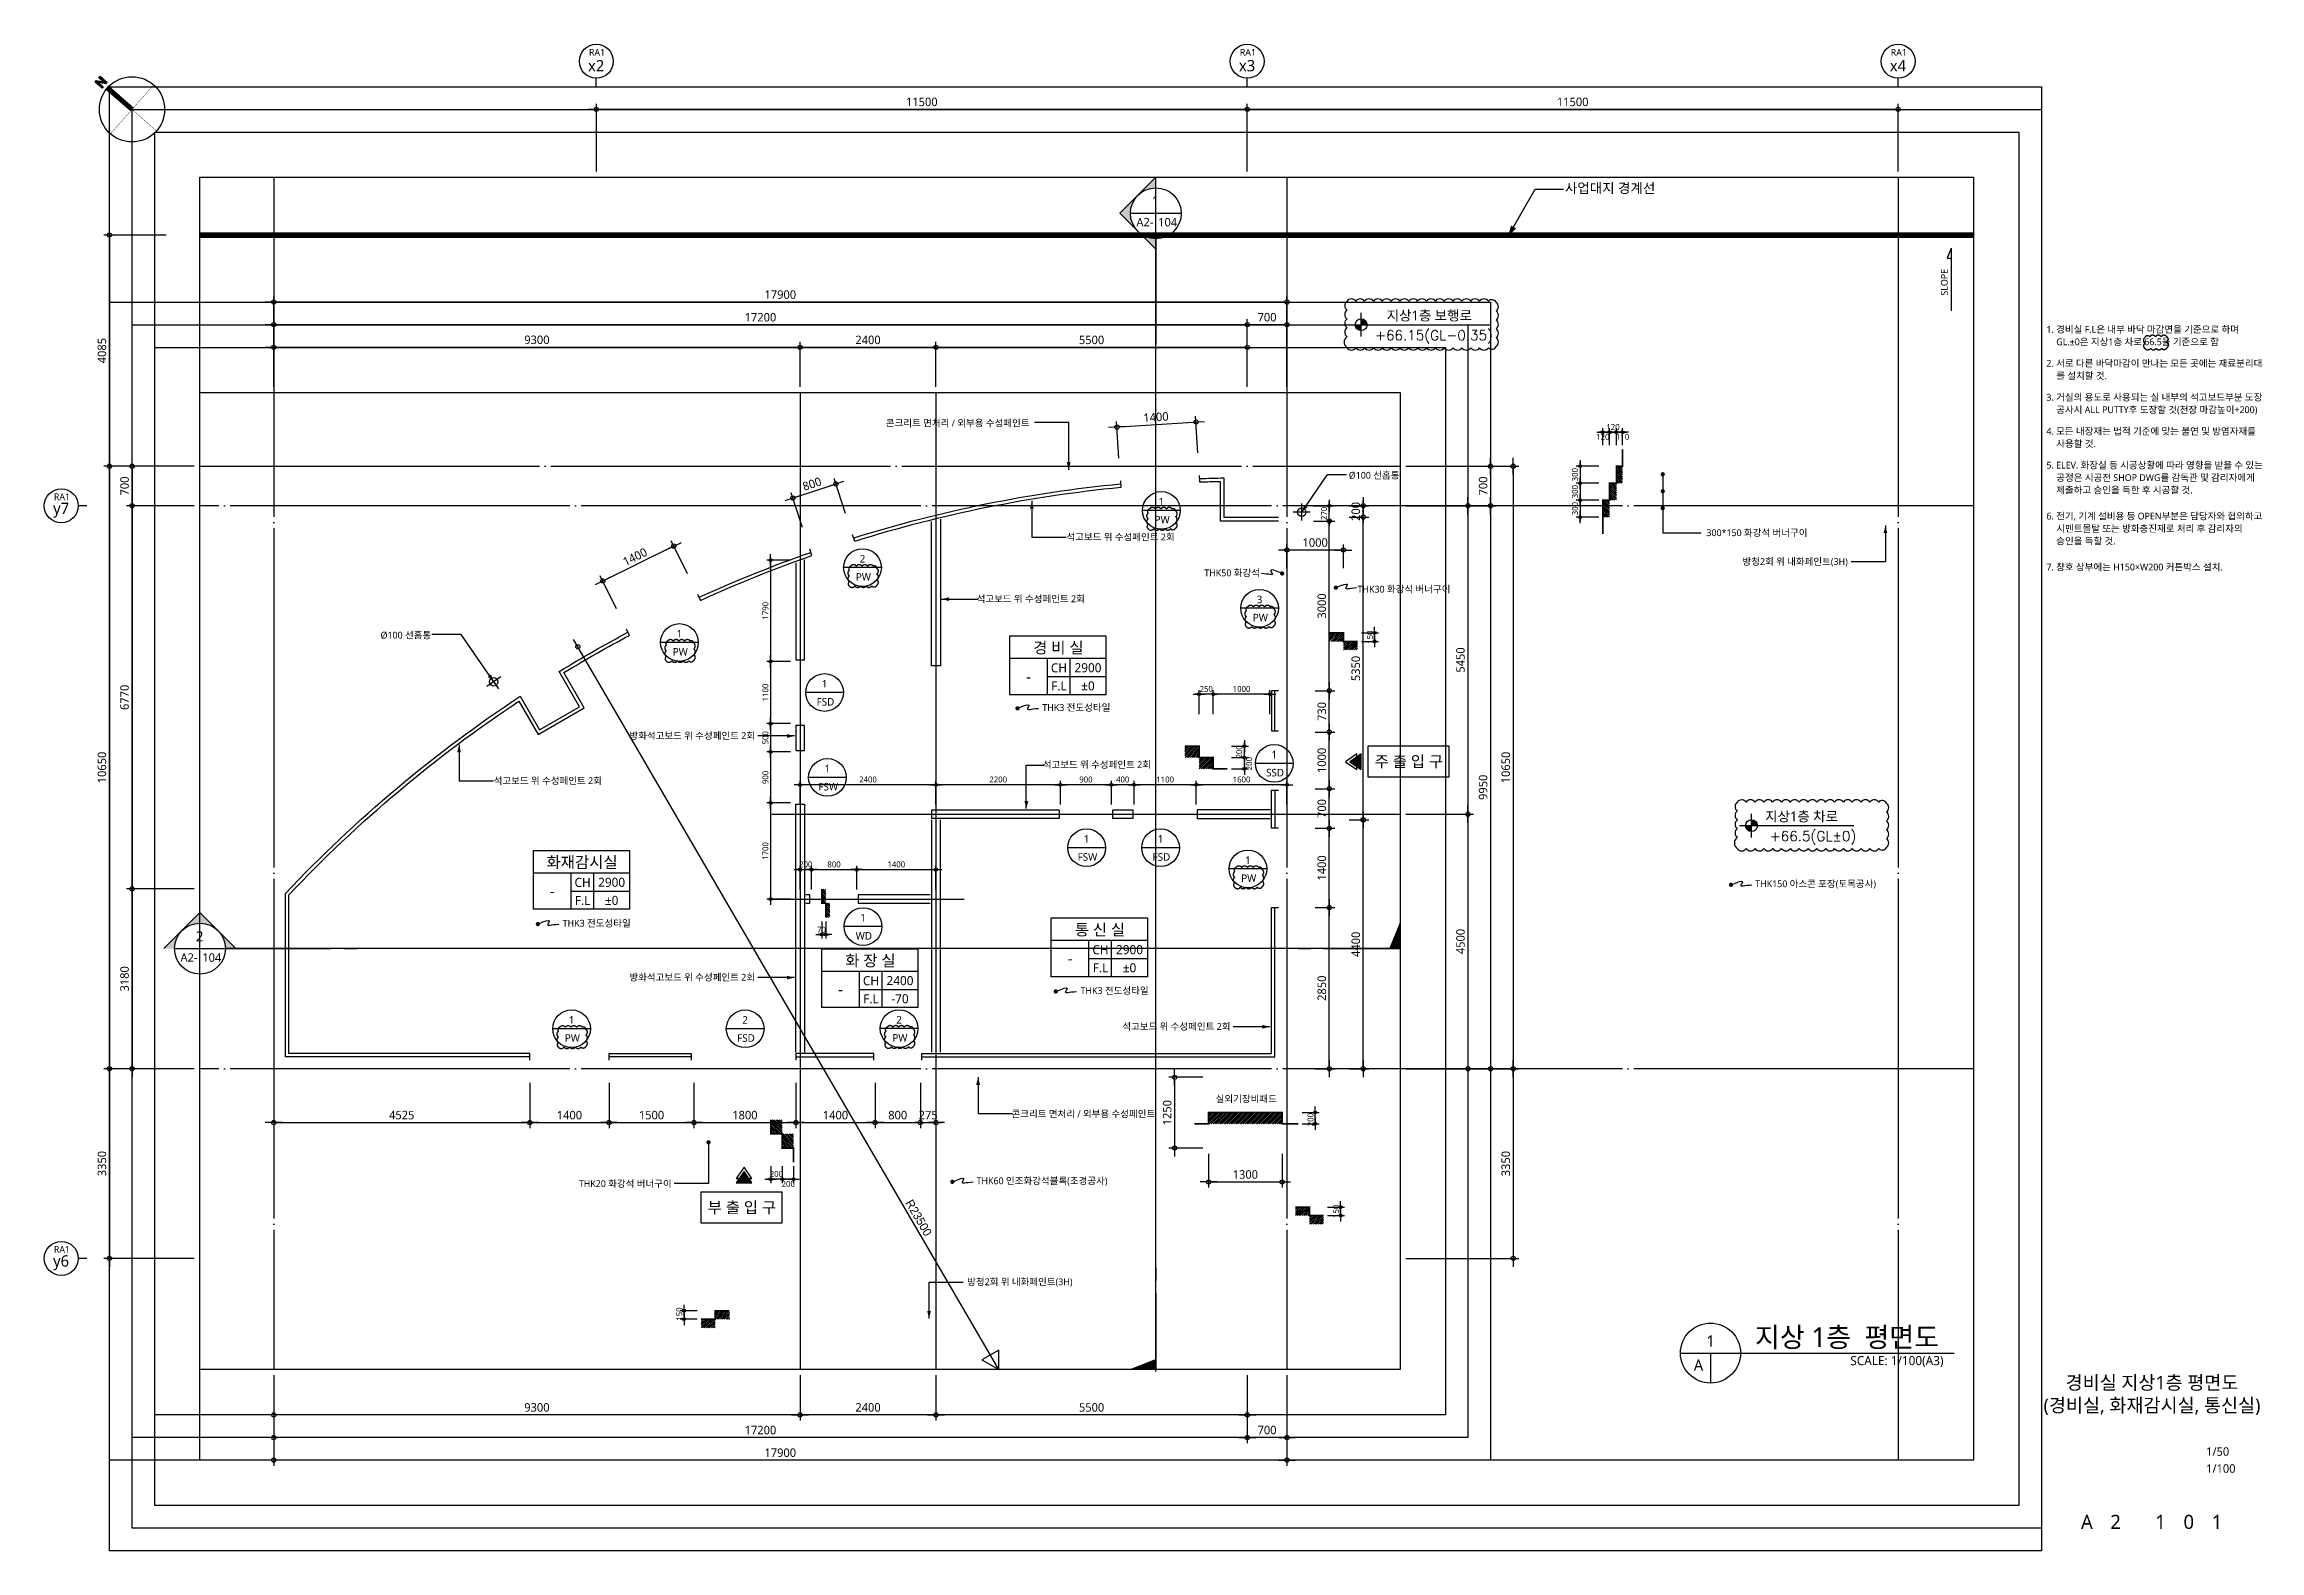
# Model space of a CAD drawing. Header units: millimetres. Extents: x 184384 to 428726, y 73696 to 101396.
# Drawn here: x 184384 to 223525, y 73696 to 100318 of the extents above; entities that cross this region are included whole.
import ezdxf
from ezdxf.enums import TextEntityAlignment as Align

# ---------------------------------------------------------------- set-up
doc = ezdxf.new("R2010")
doc.units = ezdxf.units.MM
doc.header["$LTSCALE"] = 100
doc.header["$MEASUREMENT"] = 0
doc.header["$PDSIZE"] = -10
for name, pattern in [('ACAD_ISO03W100', [30, 12, -18]), ('CEN', [62, 60, -1, 0, -1]), ('PHANTOM2', [1.25, 0.625, -0.125, 0.125, -0.125, 0.125, -0.125])]:
    doc.linetypes.add(name, pattern=pattern)
doc.layers.get('0').update_dxf_attribs({"linetype": 'CONTINUOUS'})
doc.layers.get('DEFPOINTS').update_dxf_attribs({"color": 171, "linetype": 'CONTINUOUS'})
for name, color, linetype in [('BOX', 7, 'CONTINUOUS'), ('CEN(ST)', 1, 'CEN'), ('Center(AR)', 30, 'CEN'), ('CHECK', 30, 'CONTINUOUS'), ('INS', 251, 'CONTINUOUS'), ('LED', 7, 'CONTINUOUS'), ('NDIM', 7, 'CONTINUOUS'), ('SASAC 도면번호', 6, 'CONTINUOUS'), ('SYM', 7, 'CONTINUOUS'), ('SYM(AXIS)', 7, 'CONTINUOUS'), ('SYM(단차_HATCH)', 252, 'CONTINUOUS'), ('SYM(단차_LINE)', 2, 'CONTINUOUS'), ('SYMBOL', 7, 'CONTINUOUS'), ('TEXT', 3, 'CONTINUOUS'), ('TEXT(AXIS)', 2, 'CONTINUOUS'), ('TEXT(MIN)', 7, 'CONTINUOUS'), ('TEXT(실명)', 3, 'CONTINUOUS'), ('TEXT-TITLE', 6, 'CONTINUOUS'), ('TEXT-기입', 6, 'CONTINUOUS'), ('TITLE', 7, 'CONTINUOUS'), ('WALL-석고보드', 7, 'CONTINUOUS'), ('대지', 1, 'PHANTOM2'), ('홈통', 6, 'CONTINUOUS')]:
    doc.layers.add(name, color=color, linetype=linetype)
doc.layers.add('VE변경사항적용-20220616', color=10, linetype='CONTINUOUS', plot=False)
doc.layers.add('WORK', color=11, linetype='CONTINUOUS', plot=False)
doc.styles.add('CGS', font='cgse', dxfattribs={"bigfont": 'cgs'})
doc.styles.add('SIM', font='simplex.shx')
doc.styles.add('나눔바른고딕', font='NanumBarunGothic.ttf')
doc.linetypes.add('BATTING', pattern='A,0.0001,-0.1,[134,ltypeshp.shx,S=0.1,R=0,X=-0.1,Y=0],-0.2,[134,ltypeshp.shx,S=0.1,R=180,X=0.1,Y=0],-0.1', length=0.4001)
doc.dimstyles.new('NDIM 1200', dxfattribs={"dimscale": 500, "dimtxt": 3, "dimasz": 1, "dimexe": 2, "dimexo": 2, "dimgap": 1, "dimtad": 1, "dimdec": 0, "dimdsep": 46, "dimtxsty": 'CGS', "dimblk": 'DOT0', "dimcen": 1, "dimdle": 8, "dimclrd": 2, "dimclre": 2, "dimclrt": 2, "dimadec": 0, "dimazin": 0, "dimtfac": 1, "dimtdec": 0, "dimtix": 1, "dimtmove": 2, "dimatfit": 3, "dimldrblk": 'DOT0', "dimfxl": 1, "dimtolj": 1, "dimtzin": 0, "dimlwd": -1, "dimlwe": -1, "dimarcsym": 0})

msp = doc.modelspace()

# ---------------------------------------------------------------- texts
at = {"layer": 'NDIM', "ltscale": 0.4, "insert": (199831.8, 79578.7), "char_height": 150, "attachment_point": 5, "rotation": 300.21438, "style": 'CGS'}
msp.add_mtext('\\A1;R23500', dxfattribs=at)
at = {"layer": 'TEXT', "style": '나눔바른고딕'}
for s, height, p in [('1', 180, (203949.3, 97457.8)), ('A2-', 150, (203678.8, 97099)), ('104', 150, (204063.2, 97098.4)), ('2', 180, (187061.1, 84462.5)), ('A2-', 150, (186790.5, 84103.7)), ('104', 150, (187174.9, 84103.1))]:
    msp.add_text(s, height=height, dxfattribs=at).set_placement(p)
for s, p in [('1', (213821.8, 77400.3)), ('A', (213609.7, 76976.1))]:
    msp.add_text(s, height=200, dxfattribs=at).set_placement(p, align=Align.MIDDLE)
msp.add_text('지상 1층  평면도', height=350, dxfattribs=at).set_placement((217859.7, 77294.3), align=Align.RIGHT)
msp.add_text('SCALE: 1/100(A3)', height=160, dxfattribs=at).set_placement((217938.4, 77135.2), align=Align.TOP_RIGHT)
at = {"layer": 'TEXT(AXIS)', "style": '나눔바른고딕'}
for p in [(194148.7, 100176.4), (205648.7, 100176.4), (217148.7, 100176.4), (184695.8, 92320.9), (184695.8, 79020.9)]:
    msp.add_text('RA1', height=120, dxfattribs=at).set_placement(p, align=Align.MIDDLE_CENTER)
for s, p in [('x2', (194133.5, 99940.1)), ('x3', (205633.5, 99940.1)), ('x4', (217133.5, 99940.1)), ('y7', (184680.5, 92084.5)), ('y6', (184680.5, 78784.5))]:
    msp.add_text(s, height=200, dxfattribs=at).set_placement(p, align=Align.MIDDLE)
at = {"layer": 'TEXT(MIN)', "style": '나눔바른고딕'}
msp.add_text('SLOPE', height=120, rotation=90, dxfattribs=at).set_placement((217952.8, 95876.5), align=Align.MIDDLE_LEFT)
for s, p in [('1. 경비실 F.L은 내부 바닥 마감면을 기준으로 하며', (219756.2, 95279.6)), ('GL.±0은 지상1층 차로 66.5을 기준으로 함', (219930.2, 95059.6)), ('2. 서로 다른 바닥마감이 만나는 모든 곳에는 재료분리대', (219756.2, 94679.6)), ('를 설치할 것.', (219930.2, 94459.6)), ('3. 거실의 용도로 사용되는 실 내부의 석고보드부분 도장', (219756.2, 94079.6)), ('4. 모든 내장재는 법적 기준에 맞는 불연 및 방염자재를', (219756.2, 93479.6)), ('공사시 ALL PUTTY후 도장할 것(천장 마감높이+200)', (219930.2, 93859.6)), ('사용할 것.', (219930.2, 93259.6)), ('5. ELEV. 화장실 등 시공상황에 따라 영향을 받을 수 있는', (219756.2, 92879.6)), ('제출하고 승인을 득한 후 시공할 것.', (219930.2, 92439.6)), ('공정은 시공전 SHOP DWG를 감독관 및 감리자에게', (219930.2, 92659.6)), ('6. 전기, 기계 설비용 등 OPEN부분은 담당자와 협의하고', (219756.2, 91979.6)), ('시멘트몰탈 또는 방화충진재로 처리 후 감리자의', (219930.2, 91759.6)), ('승인을 득할 것.', (219930.2, 91539.6)), ('7. 창호 상부에는 H150×W200 커튼박스 설치.', (219756.2, 91079.6))]:
    msp.add_text(s, height=120, dxfattribs=at).set_placement(p, align=Align.MIDDLE_LEFT)
at = {"layer": 'TEXT(실명)', "style": '나눔바른고딕'}
msp.add_text('사업대지 경계선', height=175, dxfattribs=at).set_placement((212845.8, 97775.9), align=Align.MIDDLE_RIGHT)
for s, p in [('지상1층 보행로', (208100.6, 95437)), ('지상1층 차로', (214787.4, 86584.8))]:
    msp.add_text(s, height=175, dxfattribs=at).set_placement(p)
for s, height, p in [('경 비 실', 200, (202300.1, 89655.7)), ('2900', 160, (202823.1, 89299.9)), ('-', 200, (201772.7, 89145)), ('±0', 160, (202823.1, 88979.9)), ('주 출 입 구', 200, (208492.8, 87646.7)), ('화재감시실', 200, (193884.5, 85864.1)), ('-', 200, (193357.1, 85353.3)), ('2900', 160, (194407.5, 85508.3)), ('±0', 160, (194407.5, 85188.3)), ('통 신 실', 200, (203034.3, 84673.3)), ('화 장 실', 200, (198979.2, 84126.9)), ('2900', 160, (203557.3, 84317.4)), ('2400', 160, (199502.2, 83771)), ('-', 200, (202506.9, 84162.5)), ('±0', 160, (203557.3, 83997.4)), ('-', 200, (198451.8, 83616.1)), ('-70', 160, (199502.2, 83451)), ('부 출 입 구', 200, (196708.4, 79764.5))]:
    msp.add_text(s, height=height, dxfattribs=at).set_placement(p, align=Align.MIDDLE)
at = {"layer": 'TEXT-TITLE', "style": '나눔바른고딕'}
for s, p in [('경비실 지상1층 평면도', (221622, 76545.3)), ('(경비실, 화재감시실, 통신실)', (221622, 76145.3))]:
    msp.add_text(s, height=240, dxfattribs=at).set_placement(p, align=Align.CENTER)
at = {"layer": 'TEXT-기입', "style": 'SIM'}
for s, p in [('+66.15(GL-0.35)', (209979.2, 95088.5)), ('+66.5(GL±0)', (216398.4, 86236.4))]:
    msp.add_text(s, height=175, dxfattribs=at).set_placement(p, align=Align.RIGHT)
at = {"layer": 'TEXT-기입', "style": '나눔바른고딕'}
for s, p in [('콘크리트 면처리 / 외부용 수성페인트', (201791.1, 93624.2)), ('석고보드 위 수성페인트 2회', (204354.3, 91610)), ('THK50 화강석', (205862, 90976.4)), ('Ø100 선홈통', (191219.4, 89875.9)), ('석고보드 위 수성페인트 2회', (194234.5, 87303)), ('방청2회 위 내화페인트(3H)', (202550, 78447.8))]:
    msp.add_text(s, height=120, rotation=360, dxfattribs=at).set_placement(p, align=Align.MIDDLE_RIGHT)
for s, p in [('Ø100 선홈통', (208326.3, 92701.1)), ('방청2회 위 내화페인트(3H)', (216247.2, 91176.1)), ('석고보드 위 수성페인트 2회', (202767.6, 90517.3)), ('방화석고보드 위 수성페인트 2회', (196941.7, 88099.4)), ('석고보드 위 수성페인트 2회', (203936, 87587.9)), ('방화석고보드 위 수성페인트 2회', (196941.7, 83829.7)), ('석고보드 위 수성페인트 2회', (205341.7, 82960.4)), ('콘크리트 면처리 / 외부용 수성페인트', (204011.2, 81416.2))]:
    msp.add_text(s, height=120, dxfattribs=at).set_placement(p, align=Align.MIDDLE_RIGHT)
for s, height, p in [('PW', 133.33, (204134.2, 91916.3)), ('1', 133.3, (204119.7, 92236.1)), ('2', 133.3, (198839.8, 91224.7)), ('PW', 133.33, (198854.3, 90904.8)), ('3', 133.3, (205854.5, 90506.4)), ('PW', 133.33, (205869.1, 90186.6)), ('PW', 133.33, (195620, 89581.2)), ('1', 133.3, (195605.4, 89901.1)), ('1', 133.3, (198170.2, 89017.6)), ('FSD', 133.33, (198184.7, 88697.8)), ('1', 133.3, (206113.7, 87765.9)), ('1', 133.3, (198220.2, 87517.6)), ('SSD', 133.33, (206128.2, 87446.1)), ('FSW', 133.33, (198234.7, 87197.8)), ('1', 133.3, (202799.5, 86275.5)), ('1', 133.3, (204105.2, 86275.5)), ('FSW', 133.33, (202814.1, 85955.6)), ('FSD', 133.33, (204119.8, 85955.6)), ('1', 133.3, (205649.2, 85899.6)), ('PW', 133.33, (205663.7, 85579.8)), ('1', 133.3, (198848.8, 84880.8)), ('WD', 133.33, (198863.4, 84560.9)), ('1', 133.3, (193698.9, 83075.8)), ('2', 133.3, (196766.2, 83075.8)), ('2', 133.3, (199485.9, 83079.3)), ('PW', 133.33, (193713.5, 82755.9)), ('FSD', 133.33, (196780.8, 82755.9)), ('PW', 133.33, (199500.5, 82759.5)), ('A', 250, (220472, 74204.8)), ('2', 250, (220978.3, 74204.8)), ('1', 250, (221772, 74204.8)), ('0', 250, (222272, 74204.8)), ('1', 250, (222772, 74204.8))]:
    msp.add_text(s, height=height, dxfattribs=at).set_placement(p, align=Align.MIDDLE_CENTER)
for s, p in [('300*150 화강석 버너구이', (213749.9, 91686)), ('THK30 화강석 버너구이', (207585.8, 90688.3)), ('THK3 전도성타일', (202017, 88596.6)), ('THK150 아스콘 포장(토목공사)', (214612.3, 85482.2)), ('THK3 전도성타일', (193542.3, 84784.4)), ('THK3 전도성타일', (202692.1, 83593.6)), ('실외기장비패드', (205078.2, 81680.1)), ('THK20 화강석 버너구이', (193827, 80182.7)), ('THK60 인조화강석블록(조경공사)', (200854.8, 80232.8))]:
    msp.add_text(s, height=120, dxfattribs=at).set_placement(p, align=Align.MIDDLE_LEFT)
for s, p in [('1/50', (222578.3, 75328.5)), ('1/100', (222578.3, 75028.5))]:
    msp.add_text(s, height=150, dxfattribs=at).set_placement(p, align=Align.BOTTOM_LEFT)

# ---------------------------------------------------------------- blocks, each defined once
blk = doc.blocks.new('A$C51E23882')
at = {"layer": 'TITLE'}
blk.add_lwpolyline([(8500, 0), (0, 0), (0, 5200), (8500, 5200)], close=True, dxfattribs=at)
for points in [[(8500, 3200), (0, 3200)], [(3300, 3200), (3300, 0)], [(5300, 3200), (5300, 0)], [(3300, 1600), (8500, 1600)]]:
    blk.add_lwpolyline(points, dxfattribs=at)
at = {"layer": 'TITLE', "style": '나눔바른고딕'}
for s, p in [('CH', (4352, 2378)), ('F.L', (4352, 778))]:
    blk.add_text(s, height=800, dxfattribs=at).set_placement(p, align=Align.MIDDLE)
blk = doc.blocks.new('level')
at = {"layer": 'SYMBOL'}
for p, q in [((-4320, 0), (4320, 0)), ((0, 4320), (0, -4320))]:
    blk.add_line(p, q, dxfattribs=at)
blk.add_circle((0, 0), 2160, dxfattribs=at)
for points in [[(-2160, 0), (0, 2160), (-2127, 381), (-376, 2126)], [(-2127, 381), (-376, 2126), (-2030, 748), (-738, 2029)], [(-2030, 748), (-738, 2029), (-1859, 1104), (-1089, 1863)], [(-1859, 1104), (-1089, 1863), (-1659, 1388), (-1386, 1658)], [(0, -2160), (2160, 0), (381, -2127), (2126, -376)], [(381, -2127), (2126, -376), (748, -2030), (2029, -738)], [(748, -2030), (2029, -738), (1104, -1859), (1863, -1089)], [(1104, -1859), (1863, -1089), (1388, -1659), (1658, -1386)]]:
    blk.add_solid(points, dxfattribs=at)
at = {"layer": 'SYMBOL', "linetype": 'Continuous'}
for points in [[(0, 2160), (-2160, 0), (0, 0)], [(2160, 0), (0, 0), (0, -2160)]]:
    blk.add_solid(points, dxfattribs=at)
blk = doc.blocks.new('A$C082266F1')
at = {"layer": 'SYM', "ltscale": 1000}
h = blk.add_hatch(color=256, dxfattribs=at)
h.dxf.hatch_style = 1
h.paths.add_polyline_path([(413, 420), (113, 210), (413, 0)])
blk.add_line((413, 0), (413, 420), dxfattribs=at)
blk.add_lwpolyline([(300, 341), (300, 420), (0, 210), (300, 0), (300, 79)], dxfattribs=at)
blk.add_lwpolyline([(413, 420), (113, 210), (413, 0)], close=True, dxfattribs=at)
blk = doc.blocks.new('DOT0')
blk.add_line((-3, 0), (3, 0))
at = {"color": 6}
blk.add_circle((0, 0), 0.75, dxfattribs=at)
blk = doc.blocks.new('*D20')
at = {"layer": 'DEFPOINTS', "color": 0, "ltscale": 0.4, "transparency": 16777216}
for p in [(205637, 99168), (205637, 97968), (217137, 97968)]:
    blk.add_point(p, dxfattribs=at)
at = {"layer": 'NDIM', "ltscale": 0.4, "transparency": 16777216}
for p, q in [((205637, 98068), (205637, 99268)), ((217087, 99168), (205687, 99168)), ((217137, 98068), (217137, 99268))]:
    blk.add_line(p, q, dxfattribs=at)
at = {"layer": 'NDIM', "ltscale": 0.4, "transparency": 16777216, "xscale": 50, "yscale": 50, "zscale": 50, "rotation": 180}
blk.add_blockref('DOT0', (205637, 99168), dxfattribs=at)
at = {"layer": 'NDIM', "ltscale": 0.4, "transparency": 16777216, "xscale": 50, "yscale": 50, "zscale": 50}
blk.add_blockref('DOT0', (217137, 99168), dxfattribs=at)
at = {"layer": 'NDIM', "ltscale": 0.4, "transparency": 16777216, "insert": (211387, 99299), "char_height": 150, "attachment_point": 5, "style": '나눔바른고딕'}
blk.add_mtext('\\A1;11500', dxfattribs=at)
blk = doc.blocks.new('*D21')
at = {"layer": 'DEFPOINTS', "color": 0, "ltscale": 0.4, "transparency": 16777216}
for p in [(205637, 95362), (205637, 94162), (206337, 94162)]:
    blk.add_point(p, dxfattribs=at)
at = {"layer": 'NDIM', "ltscale": 0.4, "transparency": 16777216}
for p, q in [((205637, 94262), (205637, 95462)), ((206287, 95362), (205687, 95362)), ((206337, 94262), (206337, 95462))]:
    blk.add_line(p, q, dxfattribs=at)
at = {"layer": 'NDIM', "ltscale": 0.4, "transparency": 16777216, "xscale": 50, "yscale": 50, "zscale": 50, "rotation": 180}
blk.add_blockref('DOT0', (205637, 95362), dxfattribs=at)
at = {"layer": 'NDIM', "ltscale": 0.4, "transparency": 16777216, "xscale": 50, "yscale": 50, "zscale": 50}
blk.add_blockref('DOT0', (206337, 95362), dxfattribs=at)
at = {"layer": 'NDIM', "ltscale": 0.4, "transparency": 16777216, "insert": (205987, 95493), "char_height": 150, "attachment_point": 5, "style": '나눔바른고딕'}
blk.add_mtext('\\A1;700', dxfattribs=at)
blk = doc.blocks.new('*D22')
at = {"layer": 'DEFPOINTS', "color": 0, "ltscale": 0.4, "transparency": 16777216}
for p in [(200137, 94962), (200137, 94162), (205637, 94162)]:
    blk.add_point(p, dxfattribs=at)
at = {"layer": 'NDIM', "ltscale": 0.4, "transparency": 16777216}
for p, q in [((200137, 94262), (200137, 95062)), ((205587, 94962), (200187, 94962)), ((205637, 94262), (205637, 95062))]:
    blk.add_line(p, q, dxfattribs=at)
at = {"layer": 'NDIM', "ltscale": 0.4, "transparency": 16777216, "xscale": 50, "yscale": 50, "zscale": 50, "rotation": 180}
blk.add_blockref('DOT0', (200137, 94962), dxfattribs=at)
at = {"layer": 'NDIM', "ltscale": 0.4, "transparency": 16777216, "xscale": 50, "yscale": 50, "zscale": 50}
blk.add_blockref('DOT0', (205637, 94962), dxfattribs=at)
at = {"layer": 'NDIM', "ltscale": 0.4, "transparency": 16777216, "insert": (202887, 95093), "char_height": 150, "attachment_point": 5, "style": '나눔바른고딕'}
blk.add_mtext('\\A1;5500', dxfattribs=at)
blk = doc.blocks.new('*D23')
at = {"layer": 'DEFPOINTS', "color": 0, "ltscale": 0.4, "transparency": 16777216}
for p in [(188437, 95362), (188437, 94162), (205637, 94162)]:
    blk.add_point(p, dxfattribs=at)
at = {"layer": 'NDIM', "ltscale": 0.4, "transparency": 16777216}
for p, q in [((188437, 94262), (188437, 95462)), ((205587, 95362), (188487, 95362)), ((205637, 94262), (205637, 95462))]:
    blk.add_line(p, q, dxfattribs=at)
at = {"layer": 'NDIM', "ltscale": 0.4, "transparency": 16777216, "xscale": 50, "yscale": 50, "zscale": 50, "rotation": 180}
blk.add_blockref('DOT0', (188437, 95362), dxfattribs=at)
at = {"layer": 'NDIM', "ltscale": 0.4, "transparency": 16777216, "xscale": 50, "yscale": 50, "zscale": 50}
blk.add_blockref('DOT0', (205637, 95362), dxfattribs=at)
at = {"layer": 'NDIM', "ltscale": 0.4, "transparency": 16777216, "insert": (197037, 95493), "char_height": 150, "attachment_point": 5, "style": '나눔바른고딕'}
blk.add_mtext('\\A1;17200', dxfattribs=at)
blk = doc.blocks.new('*D24')
at = {"layer": 'DEFPOINTS', "color": 0, "ltscale": 0.4, "transparency": 16777216}
for p in [(188437, 95762), (188437, 94162), (206337, 94162)]:
    blk.add_point(p, dxfattribs=at)
at = {"layer": 'NDIM', "ltscale": 0.4, "transparency": 16777216}
for p, q in [((188437, 94262), (188437, 95862)), ((206287, 95762), (188487, 95762)), ((206337, 94262), (206337, 95862))]:
    blk.add_line(p, q, dxfattribs=at)
at = {"layer": 'NDIM', "ltscale": 0.4, "transparency": 16777216, "xscale": 50, "yscale": 50, "zscale": 50, "rotation": 180}
blk.add_blockref('DOT0', (188437, 95762), dxfattribs=at)
at = {"layer": 'NDIM', "ltscale": 0.4, "transparency": 16777216, "xscale": 50, "yscale": 50, "zscale": 50}
blk.add_blockref('DOT0', (206337, 95762), dxfattribs=at)
at = {"layer": 'NDIM', "ltscale": 0.4, "transparency": 16777216, "insert": (197387, 95894), "char_height": 150, "attachment_point": 5, "style": '나눔바른고딕'}
blk.add_mtext('\\A1;17900', dxfattribs=at)
blk = doc.blocks.new('*D25')
at = {"layer": 'DEFPOINTS', "color": 0, "ltscale": 0.4, "transparency": 16777216}
for p in [(197737, 94962), (197737, 94162), (200137, 94162)]:
    blk.add_point(p, dxfattribs=at)
at = {"layer": 'NDIM', "ltscale": 0.4, "transparency": 16777216}
for p, q in [((197737, 94262), (197737, 95062)), ((200087, 94962), (197787, 94962)), ((200137, 94262), (200137, 95062))]:
    blk.add_line(p, q, dxfattribs=at)
at = {"layer": 'NDIM', "ltscale": 0.4, "transparency": 16777216, "xscale": 50, "yscale": 50, "zscale": 50, "rotation": 180}
blk.add_blockref('DOT0', (197737, 94962), dxfattribs=at)
at = {"layer": 'NDIM', "ltscale": 0.4, "transparency": 16777216, "xscale": 50, "yscale": 50, "zscale": 50}
blk.add_blockref('DOT0', (200137, 94962), dxfattribs=at)
at = {"layer": 'NDIM', "ltscale": 0.4, "transparency": 16777216, "insert": (198937, 95093), "char_height": 150, "attachment_point": 5, "style": '나눔바른고딕'}
blk.add_mtext('\\A1;2400', dxfattribs=at)
blk = doc.blocks.new('*D26')
at = {"layer": 'DEFPOINTS', "color": 0, "ltscale": 0.4, "transparency": 16777216}
for p in [(188437, 94962), (188437, 94162), (197737, 94162)]:
    blk.add_point(p, dxfattribs=at)
at = {"layer": 'NDIM', "ltscale": 0.4, "transparency": 16777216}
for p, q in [((188437, 94262), (188437, 95062)), ((197687, 94962), (188487, 94962)), ((197737, 94262), (197737, 95062))]:
    blk.add_line(p, q, dxfattribs=at)
at = {"layer": 'NDIM', "ltscale": 0.4, "transparency": 16777216, "xscale": 50, "yscale": 50, "zscale": 50, "rotation": 180}
blk.add_blockref('DOT0', (188437, 94962), dxfattribs=at)
at = {"layer": 'NDIM', "ltscale": 0.4, "transparency": 16777216, "xscale": 50, "yscale": 50, "zscale": 50}
blk.add_blockref('DOT0', (197737, 94962), dxfattribs=at)
at = {"layer": 'NDIM', "ltscale": 0.4, "transparency": 16777216, "insert": (193087, 95094), "char_height": 150, "attachment_point": 5, "style": '나눔바른고딕'}
blk.add_mtext('\\A1;9300', dxfattribs=at)
blk = doc.blocks.new('north1')
at = {"color": 6}
for p, q in [((0, 0.06), (0.998, 0.06)), ((1.12, 0.12), (1.405, 0.12)), ((1.12, 0.064), (1.12, 0.12)), ((1.319, 0.064), (1.12, 0.064)), ((1.12, -0.057), (1.319, 0.064)), ((1.405, 0.061), (1.215, -0.057)), ((1.405, 0.12), (1.405, 0.061)), ((0.998, -0.06), (0, -0.06)), ((1.12, -0.117), (1.12, -0.057)), ((1.405, -0.117), (1.12, -0.117)), ((1.215, -0.057), (1.405, -0.057)), ((1.405, -0.057), (1.405, -0.117))]:
    blk.add_line(p, q, dxfattribs=at)
at = {"color": 6, "const_width": 0.01}
for points in [[(0, -1), (0, 1)], [(0, 0), (-1, 0)]]:
    blk.add_lwpolyline(points, dxfattribs=at)
blk.add_circle((0, 0), 1)
at = {"color": 6}
for points in [[(0.998, 0.06), (1, 0), (0, 0.06), (0, 0)], [(1.12, 0.12), (1.12, 0.064), (1.405, 0.12), (1.319, 0.064)], [(1.319, 0.064), (1.215, -0.057), (1.12, -0.057), (1.12, -0.117)], [(1.405, 0.12), (1.319, 0.064), (1.405, 0.061), (1.215, -0.057)], [(0.998, -0.06), (1, 0), (0, -0.06), (0, 0)], [(1.12, -0.057), (1.12, -0.117), (1.405, -0.057), (1.405, -0.117)]]:
    blk.add_solid(points, dxfattribs=at)
blk = doc.blocks.new('*D27')
at = {"layer": 'DEFPOINTS', "color": 0, "ltscale": 0.4, "transparency": 16777216}
for p in [(187134, 92862), (185534, 82212), (187134, 82212)]:
    blk.add_point(p, dxfattribs=at)
at = {"layer": 'NDIM', "ltscale": 0.4, "transparency": 16777216}
for p, q in [((187034, 92862), (185434, 92862)), ((185534, 92812), (185534, 82262)), ((187034, 82212), (185434, 82212))]:
    blk.add_line(p, q, dxfattribs=at)
at = {"layer": 'NDIM', "ltscale": 0.4, "transparency": 16777216, "xscale": 50, "yscale": 50, "zscale": 50}
for p, rotation in [((185534, 92862), 90), ((185534, 82212), 270)]:
    blk.add_blockref('DOT0', p, dxfattribs=dict(at, rotation=rotation))
at = {"layer": 'NDIM', "ltscale": 0.4, "transparency": 16777216, "insert": (185402, 87537), "char_height": 150, "attachment_point": 5, "rotation": 90, "style": '나눔바른고딕'}
blk.add_mtext('\\A1;10650', dxfattribs=at)
blk = doc.blocks.new('*D28')
at = {"layer": 'DEFPOINTS', "color": 0, "ltscale": 0.4, "transparency": 16777216}
for p in [(187134, 85392), (185934, 82212), (187134, 82212)]:
    blk.add_point(p, dxfattribs=at)
at = {"layer": 'NDIM', "ltscale": 0.4, "transparency": 16777216}
for p, q in [((187034, 85392), (185834, 85392)), ((185934, 85342), (185934, 82262)), ((187034, 82212), (185834, 82212))]:
    blk.add_line(p, q, dxfattribs=at)
at = {"layer": 'NDIM', "ltscale": 0.4, "transparency": 16777216, "xscale": 50, "yscale": 50, "zscale": 50}
for p, rotation in [((185934, 85392), 90), ((185934, 82212), 270)]:
    blk.add_blockref('DOT0', p, dxfattribs=dict(at, rotation=rotation))
at = {"layer": 'NDIM', "ltscale": 0.4, "transparency": 16777216, "insert": (185802, 83802), "char_height": 150, "attachment_point": 5, "rotation": 90, "style": '나눔바른고딕'}
blk.add_mtext('\\A1;3180', dxfattribs=at)
blk = doc.blocks.new('*D29')
at = {"layer": 'DEFPOINTS', "color": 0, "ltscale": 0.4, "transparency": 16777216}
for p in [(187134, 92162), (185934, 85392), (187134, 85392)]:
    blk.add_point(p, dxfattribs=at)
at = {"layer": 'NDIM', "ltscale": 0.4, "transparency": 16777216}
for p, q in [((187034, 92162), (185834, 92162)), ((185934, 92112), (185934, 85442)), ((187034, 85392), (185834, 85392))]:
    blk.add_line(p, q, dxfattribs=at)
at = {"layer": 'NDIM', "ltscale": 0.4, "transparency": 16777216, "xscale": 50, "yscale": 50, "zscale": 50}
for p, rotation in [((185934, 92162), 90), ((185934, 85392), 270)]:
    blk.add_blockref('DOT0', p, dxfattribs=dict(at, rotation=rotation))
at = {"layer": 'NDIM', "ltscale": 0.4, "transparency": 16777216, "insert": (185802, 88777), "char_height": 150, "attachment_point": 5, "rotation": 90, "style": '나눔바른고딕'}
blk.add_mtext('\\A1;6770', dxfattribs=at)
blk = doc.blocks.new('*D30')
at = {"layer": 'DEFPOINTS', "color": 0, "ltscale": 0.4, "transparency": 16777216}
for p in [(186634, 96947), (185534, 92862), (187134, 92862)]:
    blk.add_point(p, dxfattribs=at)
at = {"layer": 'NDIM', "ltscale": 0.4, "transparency": 16777216}
for p, q in [((186534, 96947), (185434, 96947)), ((185534, 96897), (185534, 92912)), ((187034, 92862), (185434, 92862))]:
    blk.add_line(p, q, dxfattribs=at)
at = {"layer": 'NDIM', "ltscale": 0.4, "transparency": 16777216, "xscale": 50, "yscale": 50, "zscale": 50}
for p, rotation in [((185534, 96947), 90), ((185534, 92862), 270)]:
    blk.add_blockref('DOT0', p, dxfattribs=dict(at, rotation=rotation))
at = {"layer": 'NDIM', "ltscale": 0.4, "transparency": 16777216, "insert": (185402, 94904), "char_height": 150, "attachment_point": 5, "rotation": 90, "style": '나눔바른고딕'}
blk.add_mtext('\\A1;4085', dxfattribs=at)
blk = doc.blocks.new('*D31')
at = {"layer": 'DEFPOINTS', "color": 0, "ltscale": 0.4, "transparency": 16777216}
for p in [(207587, 89916), (207587, 89766), (207887, 89916)]:
    blk.add_point(p, dxfattribs=at)
at = {"layer": 'NDIM', "ltscale": 0.4, "transparency": 16777216}
for p, q in [((207657, 89916), (207957, 89916)), ((207657, 89766), (207957, 89766)), ((207887, 89801), (207887, 89881))]:
    blk.add_line(p, q, dxfattribs=at)
at = {"layer": 'NDIM', "ltscale": 0.4, "transparency": 16777216, "xscale": 35, "yscale": 35, "zscale": 35}
for p, rotation in [((207887, 89916), 90), ((207887, 89766), 270)]:
    blk.add_blockref('DOT0', p, dxfattribs=dict(at, rotation=rotation))
at = {"layer": 'NDIM', "ltscale": 0.4, "transparency": 16777216, "insert": (207805, 89841), "char_height": 105, "attachment_point": 5, "rotation": 90, "style": '나눔바른고딕'}
blk.add_mtext('\\A1;150', dxfattribs=at)
blk = doc.blocks.new('*D32')
at = {"layer": 'DEFPOINTS', "color": 0, "ltscale": 0.4, "transparency": 16777216}
for p in [(212159, 93462), (212159, 93162), (212269, 93162)]:
    blk.add_point(p, dxfattribs=at)
at = {"layer": 'NDIM', "ltscale": 0.4, "transparency": 16777216}
for p, q in [((212124, 93462), (212089, 93462)), ((212159, 93232), (212159, 93532)), ((212269, 93462), (212159, 93462)), ((212269, 93232), (212269, 93532)), ((212304, 93462), (212339, 93462))]:
    blk.add_line(p, q, dxfattribs=at)
at = {"layer": 'NDIM', "ltscale": 0.4, "transparency": 16777216, "xscale": 35, "yscale": 35, "zscale": 35}
blk.add_blockref('DOT0', (212159, 93462), dxfattribs=at)
at = {"layer": 'NDIM', "ltscale": 0.4, "transparency": 16777216, "xscale": 35, "yscale": 35, "zscale": 35, "rotation": 180}
blk.add_blockref('DOT0', (212269, 93462), dxfattribs=at)
at = {"layer": 'NDIM', "ltscale": 0.4, "transparency": 16777216, "insert": (212269, 93380), "char_height": 105, "attachment_point": 5, "style": '나눔바른고딕'}
blk.add_mtext('\\A1;110', dxfattribs=at)
blk = doc.blocks.new('*D33')
at = {"layer": 'DEFPOINTS', "color": 0, "ltscale": 0.4, "transparency": 16777216}
for p in [(212039, 93462), (212039, 93162), (212159, 93162)]:
    blk.add_point(p, dxfattribs=at)
at = {"layer": 'NDIM', "ltscale": 0.4, "transparency": 16777216}
for p, q in [((212004, 93462), (211969, 93462)), ((212039, 93232), (212039, 93532)), ((212159, 93462), (212039, 93462)), ((212159, 93232), (212159, 93532)), ((212194, 93462), (212229, 93462))]:
    blk.add_line(p, q, dxfattribs=at)
at = {"layer": 'NDIM', "ltscale": 0.4, "transparency": 16777216, "xscale": 35, "yscale": 35, "zscale": 35}
blk.add_blockref('DOT0', (212039, 93462), dxfattribs=at)
at = {"layer": 'NDIM', "ltscale": 0.4, "transparency": 16777216, "xscale": 35, "yscale": 35, "zscale": 35, "rotation": 180}
blk.add_blockref('DOT0', (212159, 93462), dxfattribs=at)
at = {"layer": 'NDIM', "ltscale": 0.4, "transparency": 16777216, "insert": (212099, 93554), "char_height": 105, "attachment_point": 5, "style": '나눔바른고딕'}
blk.add_mtext('\\A1;120', dxfattribs=at)
blk = doc.blocks.new('*D34')
at = {"layer": 'DEFPOINTS', "color": 0, "ltscale": 0.4, "transparency": 16777216}
for p in [(205287, 87713), (205587, 87713), (205287, 87513)]:
    blk.add_point(p, dxfattribs=at)
at = {"layer": 'NDIM', "ltscale": 0.4, "transparency": 16777216}
for p, q in [((205357, 87713), (205657, 87713)), ((205587, 87548), (205587, 87678)), ((205357, 87513), (205657, 87513))]:
    blk.add_line(p, q, dxfattribs=at)
at = {"layer": 'NDIM', "ltscale": 0.4, "transparency": 16777216, "xscale": 35, "yscale": 35, "zscale": 35}
for p, rotation in [((205587, 87713), 90), ((205587, 87513), 270)]:
    blk.add_blockref('DOT0', p, dxfattribs=dict(at, rotation=rotation))
at = {"layer": 'NDIM', "ltscale": 0.4, "transparency": 16777216, "insert": (205671, 87605), "char_height": 105, "attachment_point": 5, "rotation": 90, "style": '나눔바른고딕'}
blk.add_mtext('\\A1;200', dxfattribs=at)
blk = doc.blocks.new('*D35')
at = {"layer": 'DEFPOINTS', "color": 0, "ltscale": 0.4, "transparency": 16777216}
for p in [(205287, 87913), (205287, 87713), (205587, 87913)]:
    blk.add_point(p, dxfattribs=at)
at = {"layer": 'NDIM', "ltscale": 0.4, "transparency": 16777216}
for p, q in [((205357, 87913), (205657, 87913)), ((205357, 87713), (205657, 87713)), ((205587, 87948), (205587, 87983)), ((205587, 87713), (205587, 87913)), ((205587, 87678), (205587, 87643))]:
    blk.add_line(p, q, dxfattribs=at)
at = {"layer": 'NDIM', "ltscale": 0.4, "transparency": 16777216, "xscale": 35, "yscale": 35, "zscale": 35}
for p, rotation in [((205587, 87913), 270), ((205587, 87713), 90)]:
    blk.add_blockref('DOT0', p, dxfattribs=dict(at, rotation=rotation))
at = {"layer": 'NDIM', "ltscale": 0.4, "transparency": 16777216, "insert": (205495, 87813), "char_height": 105, "attachment_point": 5, "rotation": 90, "style": '나눔바른고딕'}
blk.add_mtext('\\A1;200', dxfattribs=at)
blk = doc.blocks.new('A$C2EB71741')
at = {"layer": 'SYM'}
for p, q in [((0, 3920), (3920, 0)), ((0, 3920), (858, 3532)), ((858, 3532), (623, 3297))]:
    blk.add_line(p, q, dxfattribs=at)
blk = doc.blocks.new('*D36')
at = {"layer": 'DEFPOINTS', "color": 0, "ltscale": 0.4, "transparency": 16777216}
for p in [(197418, 80562), (197418, 80262), (197618, 80562)]:
    blk.add_point(p, dxfattribs=at)
at = {"layer": 'NDIM', "ltscale": 0.4, "transparency": 16777216}
for p, q in [((197418, 80492), (197418, 80192)), ((197583, 80262), (197453, 80262)), ((197618, 80492), (197618, 80192))]:
    blk.add_line(p, q, dxfattribs=at)
at = {"layer": 'NDIM', "ltscale": 0.4, "transparency": 16777216, "xscale": 35, "yscale": 35, "zscale": 35, "rotation": 180}
blk.add_blockref('DOT0', (197418, 80262), dxfattribs=at)
at = {"layer": 'NDIM', "ltscale": 0.4, "transparency": 16777216, "xscale": 35, "yscale": 35, "zscale": 35}
blk.add_blockref('DOT0', (197618, 80262), dxfattribs=at)
at = {"layer": 'NDIM', "ltscale": 0.4, "transparency": 16777216, "insert": (197527, 80178), "char_height": 105, "attachment_point": 5, "style": '나눔바른고딕'}
blk.add_mtext('\\A1;200', dxfattribs=at)
blk = doc.blocks.new('*D37')
at = {"layer": 'DEFPOINTS', "color": 0, "ltscale": 0.4, "transparency": 16777216}
for p in [(197218, 80562), (197218, 80262), (197418, 80562)]:
    blk.add_point(p, dxfattribs=at)
at = {"layer": 'NDIM', "ltscale": 0.4, "transparency": 16777216}
for p, q in [((197183, 80262), (197148, 80262)), ((197218, 80492), (197218, 80192)), ((197418, 80262), (197218, 80262)), ((197418, 80492), (197418, 80192)), ((197453, 80262), (197488, 80262))]:
    blk.add_line(p, q, dxfattribs=at)
at = {"layer": 'NDIM', "ltscale": 0.4, "transparency": 16777216, "xscale": 35, "yscale": 35, "zscale": 35}
blk.add_blockref('DOT0', (197218, 80262), dxfattribs=at)
at = {"layer": 'NDIM', "ltscale": 0.4, "transparency": 16777216, "xscale": 35, "yscale": 35, "zscale": 35, "rotation": 180}
blk.add_blockref('DOT0', (197418, 80262), dxfattribs=at)
at = {"layer": 'NDIM', "ltscale": 0.4, "transparency": 16777216, "insert": (197318, 80354), "char_height": 105, "attachment_point": 5, "style": '나눔바른고딕'}
blk.add_mtext('\\A1;200', dxfattribs=at)
blk = doc.blocks.new('*D38')
at = {"layer": 'DEFPOINTS', "color": 0, "ltscale": 0.4, "transparency": 16777216}
for p in [(198120, 84887), (198120, 84587), (198190, 84887)]:
    blk.add_point(p, dxfattribs=at)
at = {"layer": 'NDIM', "ltscale": 0.4, "transparency": 16777216}
for p, q in [((198085, 84587), (198050, 84587)), ((198120, 84817), (198120, 84517)), ((198190, 84587), (198120, 84587)), ((198190, 84817), (198190, 84517)), ((198225, 84587), (198260, 84587))]:
    blk.add_line(p, q, dxfattribs=at)
at = {"layer": 'NDIM', "ltscale": 0.4, "transparency": 16777216, "xscale": 35, "yscale": 35, "zscale": 35}
blk.add_blockref('DOT0', (198120, 84587), dxfattribs=at)
at = {"layer": 'NDIM', "ltscale": 0.4, "transparency": 16777216, "xscale": 35, "yscale": 35, "zscale": 35, "rotation": 180}
blk.add_blockref('DOT0', (198190, 84587), dxfattribs=at)
at = {"layer": 'NDIM', "ltscale": 0.4, "transparency": 16777216, "insert": (198115, 84669), "char_height": 105, "attachment_point": 5, "style": '나눔바른고딕'}
blk.add_mtext('\\A1;70', dxfattribs=at)
blk = doc.blocks.new('*D39')
at = {"layer": 'DEFPOINTS', "color": 0, "ltscale": 0.4, "transparency": 16777216}
for p in [(206737, 92162), (207087, 92162), (206737, 91892)]:
    blk.add_point(p, dxfattribs=at)
at = {"layer": 'NDIM', "ltscale": 0.4, "transparency": 16777216}
for p, q in [((206807, 92162), (207157, 92162)), ((207087, 92197), (207087, 92232)), ((207087, 91892), (207087, 92162)), ((206807, 91892), (207157, 91892)), ((207087, 91857), (207087, 91822))]:
    blk.add_line(p, q, dxfattribs=at)
at = {"layer": 'NDIM', "ltscale": 0.4, "transparency": 16777216, "xscale": 35, "yscale": 35, "zscale": 35}
for p, rotation in [((207087, 92162), 270), ((207087, 91892), 90)]:
    blk.add_blockref('DOT0', p, dxfattribs=dict(at, rotation=rotation))
at = {"layer": 'NDIM', "ltscale": 0.4, "transparency": 16777216, "insert": (206995, 92027), "char_height": 105, "attachment_point": 5, "rotation": 90, "style": '나눔바른고딕'}
blk.add_mtext('\\A1;270', dxfattribs=at)
blk = doc.blocks.new('*D41')
at = {"layer": 'DEFPOINTS', "color": 0, "ltscale": 0.4, "transparency": 16777216}
for p in [(206737, 91892), (207087, 91892), (206737, 88892)]:
    blk.add_point(p, dxfattribs=at)
at = {"layer": 'NDIM', "ltscale": 0.4, "transparency": 16777216}
for p, q in [((206837, 91892), (207187, 91892)), ((207087, 88942), (207087, 91842)), ((206837, 88892), (207187, 88892))]:
    blk.add_line(p, q, dxfattribs=at)
at = {"layer": 'NDIM', "ltscale": 0.4, "transparency": 16777216, "xscale": 50, "yscale": 50, "zscale": 50}
for p, rotation in [((207087, 91892), 90), ((207087, 88892), 270)]:
    blk.add_blockref('DOT0', p, dxfattribs=dict(at, rotation=rotation))
at = {"layer": 'NDIM', "ltscale": 0.4, "transparency": 16777216, "insert": (206955, 90392), "char_height": 150, "attachment_point": 5, "rotation": 90, "style": '나눔바른고딕'}
blk.add_mtext('\\A1;3000', dxfattribs=at)
blk = doc.blocks.new('*D42')
at = {"layer": 'DEFPOINTS', "color": 0, "ltscale": 0.4, "transparency": 16777216}
for p in [(206737, 88892), (207087, 88892), (206737, 88162)]:
    blk.add_point(p, dxfattribs=at)
at = {"layer": 'NDIM', "ltscale": 0.4, "transparency": 16777216}
for p, q in [((206837, 88892), (207187, 88892)), ((207087, 88212), (207087, 88842)), ((206837, 88162), (207187, 88162))]:
    blk.add_line(p, q, dxfattribs=at)
at = {"layer": 'NDIM', "ltscale": 0.4, "transparency": 16777216, "xscale": 50, "yscale": 50, "zscale": 50}
for p, rotation in [((207087, 88892), 90), ((207087, 88162), 270)]:
    blk.add_blockref('DOT0', p, dxfattribs=dict(at, rotation=rotation))
at = {"layer": 'NDIM', "ltscale": 0.4, "transparency": 16777216, "insert": (206955, 88527), "char_height": 150, "attachment_point": 5, "rotation": 90, "style": '나눔바른고딕'}
blk.add_mtext('\\A1;730', dxfattribs=at)
blk = doc.blocks.new('*D43')
at = {"layer": 'DEFPOINTS', "color": 0, "ltscale": 0.4, "transparency": 16777216}
for p in [(206737, 87162), (207087, 87162), (206737, 86462)]:
    blk.add_point(p, dxfattribs=at)
at = {"layer": 'NDIM', "ltscale": 0.4, "transparency": 16777216}
for p, q in [((206837, 87162), (207187, 87162)), ((207087, 86512), (207087, 87112)), ((206837, 86462), (207187, 86462))]:
    blk.add_line(p, q, dxfattribs=at)
at = {"layer": 'NDIM', "ltscale": 0.4, "transparency": 16777216, "xscale": 50, "yscale": 50, "zscale": 50}
for p, rotation in [((207087, 87162), 90), ((207087, 86462), 270)]:
    blk.add_blockref('DOT0', p, dxfattribs=dict(at, rotation=rotation))
at = {"layer": 'NDIM', "ltscale": 0.4, "transparency": 16777216, "insert": (206955, 86812), "char_height": 150, "attachment_point": 5, "rotation": 90, "style": '나눔바른고딕'}
blk.add_mtext('\\A1;700', dxfattribs=at)
blk = doc.blocks.new('*D44')
at = {"layer": 'DEFPOINTS', "color": 0, "ltscale": 0.4, "transparency": 16777216}
for p in [(206737, 86462), (207087, 86462), (206737, 85062)]:
    blk.add_point(p, dxfattribs=at)
at = {"layer": 'NDIM', "ltscale": 0.4, "transparency": 16777216}
for p, q in [((206837, 86462), (207187, 86462)), ((207087, 85112), (207087, 86412)), ((206837, 85062), (207187, 85062))]:
    blk.add_line(p, q, dxfattribs=at)
at = {"layer": 'NDIM', "ltscale": 0.4, "transparency": 16777216, "xscale": 50, "yscale": 50, "zscale": 50}
for p, rotation in [((207087, 86462), 90), ((207087, 85062), 270)]:
    blk.add_blockref('DOT0', p, dxfattribs=dict(at, rotation=rotation))
at = {"layer": 'NDIM', "ltscale": 0.4, "transparency": 16777216, "insert": (206955, 85762), "char_height": 150, "attachment_point": 5, "rotation": 90, "style": '나눔바른고딕'}
blk.add_mtext('\\A1;1400', dxfattribs=at)
blk = doc.blocks.new('*D45')
at = {"layer": 'DEFPOINTS', "color": 0, "ltscale": 0.4, "transparency": 16777216}
for p in [(206737, 85062), (207087, 85062), (206737, 82212)]:
    blk.add_point(p, dxfattribs=at)
at = {"layer": 'NDIM', "ltscale": 0.4, "transparency": 16777216}
for p, q in [((206837, 85062), (207187, 85062)), ((207087, 82262), (207087, 85012)), ((206837, 82212), (207187, 82212))]:
    blk.add_line(p, q, dxfattribs=at)
at = {"layer": 'NDIM', "ltscale": 0.4, "transparency": 16777216, "xscale": 50, "yscale": 50, "zscale": 50}
for p, rotation in [((207087, 85062), 90), ((207087, 82212), 270)]:
    blk.add_blockref('DOT0', p, dxfattribs=dict(at, rotation=rotation))
at = {"layer": 'NDIM', "ltscale": 0.4, "transparency": 16777216, "insert": (206955, 83637), "char_height": 150, "attachment_point": 5, "rotation": 90, "style": '나눔바른고딕'}
blk.add_mtext('\\A1;2850', dxfattribs=at)
blk = doc.blocks.new('*D46')
at = {"layer": 'DEFPOINTS', "color": 0, "ltscale": 0.4, "transparency": 16777216}
for p in [(204954, 80812), (206254, 80812), (206254, 80212)]:
    blk.add_point(p, dxfattribs=at)
at = {"layer": 'NDIM', "ltscale": 0.4, "transparency": 16777216}
for p, q in [((204954, 80712), (204954, 80112)), ((206254, 80712), (206254, 80112)), ((205004, 80212), (206204, 80212))]:
    blk.add_line(p, q, dxfattribs=at)
at = {"layer": 'NDIM', "ltscale": 0.4, "transparency": 16777216, "xscale": 50, "yscale": 50, "zscale": 50, "rotation": 180}
blk.add_blockref('DOT0', (204954, 80212), dxfattribs=at)
at = {"layer": 'NDIM', "ltscale": 0.4, "transparency": 16777216, "xscale": 50, "yscale": 50, "zscale": 50}
blk.add_blockref('DOT0', (206254, 80212), dxfattribs=at)
at = {"layer": 'NDIM', "ltscale": 0.4, "transparency": 16777216, "insert": (205604, 80344), "char_height": 150, "attachment_point": 5, "style": '나눔바른고딕'}
blk.add_mtext('\\A1;1300', dxfattribs=at)
blk = doc.blocks.new('*D47')
at = {"layer": 'DEFPOINTS', "color": 0, "ltscale": 0.4, "transparency": 16777216}
for p in [(204954, 82062), (204354, 80812), (204954, 80812)]:
    blk.add_point(p, dxfattribs=at)
at = {"layer": 'NDIM', "ltscale": 0.4, "transparency": 16777216}
for p, q in [((204854, 82062), (204254, 82062)), ((204354, 82012), (204354, 80862)), ((204854, 80812), (204254, 80812))]:
    blk.add_line(p, q, dxfattribs=at)
at = {"layer": 'NDIM', "ltscale": 0.4, "transparency": 16777216, "xscale": 50, "yscale": 50, "zscale": 50}
for p, rotation in [((204354, 82062), 90), ((204354, 80812), 270)]:
    blk.add_blockref('DOT0', p, dxfattribs=dict(at, rotation=rotation))
at = {"layer": 'NDIM', "ltscale": 0.4, "transparency": 16777216, "insert": (204223, 81437), "char_height": 150, "attachment_point": 5, "rotation": 90, "style": '나눔바른고딕'}
blk.add_mtext('\\A1;1250', dxfattribs=at)
blk = doc.blocks.new('*D48')
at = {"layer": 'DEFPOINTS', "color": 0, "ltscale": 0.4, "transparency": 16777216}
for p in [(199062, 82062), (199862, 82062), (199862, 81262)]:
    blk.add_point(p, dxfattribs=at)
at = {"layer": 'NDIM', "ltscale": 0.4, "transparency": 16777216}
for p, q in [((199062, 81962), (199062, 81162)), ((199862, 81962), (199862, 81162)), ((199112, 81262), (199812, 81262))]:
    blk.add_line(p, q, dxfattribs=at)
at = {"layer": 'NDIM', "ltscale": 0.4, "transparency": 16777216, "xscale": 50, "yscale": 50, "zscale": 50, "rotation": 180}
blk.add_blockref('DOT0', (199062, 81262), dxfattribs=at)
at = {"layer": 'NDIM', "ltscale": 0.4, "transparency": 16777216, "xscale": 50, "yscale": 50, "zscale": 50}
blk.add_blockref('DOT0', (199862, 81262), dxfattribs=at)
at = {"layer": 'NDIM', "ltscale": 0.4, "transparency": 16777216, "insert": (199462, 81393), "char_height": 150, "attachment_point": 5, "style": '나눔바른고딕'}
blk.add_mtext('\\A1;800', dxfattribs=at)
blk = doc.blocks.new('*D49')
at = {"layer": 'DEFPOINTS', "color": 0, "ltscale": 0.4, "transparency": 16777216}
for p in [(197662, 82062), (199062, 82062), (199062, 81262)]:
    blk.add_point(p, dxfattribs=at)
at = {"layer": 'NDIM', "ltscale": 0.4, "transparency": 16777216}
for p, q in [((197662, 81962), (197662, 81162)), ((199062, 81962), (199062, 81162)), ((197712, 81262), (199012, 81262))]:
    blk.add_line(p, q, dxfattribs=at)
at = {"layer": 'NDIM', "ltscale": 0.4, "transparency": 16777216, "xscale": 50, "yscale": 50, "zscale": 50, "rotation": 180}
blk.add_blockref('DOT0', (197662, 81262), dxfattribs=at)
at = {"layer": 'NDIM', "ltscale": 0.4, "transparency": 16777216, "xscale": 50, "yscale": 50, "zscale": 50}
blk.add_blockref('DOT0', (199062, 81262), dxfattribs=at)
at = {"layer": 'NDIM', "ltscale": 0.4, "transparency": 16777216, "insert": (198362, 81393), "char_height": 150, "attachment_point": 5, "style": '나눔바른고딕'}
blk.add_mtext('\\A1;1400', dxfattribs=at)
blk = doc.blocks.new('*D50')
at = {"layer": 'DEFPOINTS', "color": 0, "ltscale": 0.4, "transparency": 16777216}
for p in [(195862, 82062), (197662, 82062), (197662, 81262)]:
    blk.add_point(p, dxfattribs=at)
at = {"layer": 'NDIM', "ltscale": 0.4, "transparency": 16777216}
for p, q in [((195862, 81962), (195862, 81162)), ((197662, 81962), (197662, 81162)), ((195912, 81262), (197612, 81262))]:
    blk.add_line(p, q, dxfattribs=at)
at = {"layer": 'NDIM', "ltscale": 0.4, "transparency": 16777216, "xscale": 50, "yscale": 50, "zscale": 50, "rotation": 180}
blk.add_blockref('DOT0', (195862, 81262), dxfattribs=at)
at = {"layer": 'NDIM', "ltscale": 0.4, "transparency": 16777216, "xscale": 50, "yscale": 50, "zscale": 50}
blk.add_blockref('DOT0', (197662, 81262), dxfattribs=at)
at = {"layer": 'NDIM', "ltscale": 0.4, "transparency": 16777216, "insert": (196762, 81393), "char_height": 150, "attachment_point": 5, "style": '나눔바른고딕'}
blk.add_mtext('\\A1;1800', dxfattribs=at)
blk = doc.blocks.new('*D51')
at = {"layer": 'DEFPOINTS', "color": 0, "ltscale": 0.4, "transparency": 16777216}
for p in [(194362, 82062), (195862, 82062), (195862, 81262)]:
    blk.add_point(p, dxfattribs=at)
at = {"layer": 'NDIM', "ltscale": 0.4, "transparency": 16777216}
for p, q in [((194362, 81962), (194362, 81162)), ((195862, 81962), (195862, 81162)), ((194412, 81262), (195812, 81262))]:
    blk.add_line(p, q, dxfattribs=at)
at = {"layer": 'NDIM', "ltscale": 0.4, "transparency": 16777216, "xscale": 50, "yscale": 50, "zscale": 50, "rotation": 180}
blk.add_blockref('DOT0', (194362, 81262), dxfattribs=at)
at = {"layer": 'NDIM', "ltscale": 0.4, "transparency": 16777216, "xscale": 50, "yscale": 50, "zscale": 50}
blk.add_blockref('DOT0', (195862, 81262), dxfattribs=at)
at = {"layer": 'NDIM', "ltscale": 0.4, "transparency": 16777216, "insert": (195112, 81393), "char_height": 150, "attachment_point": 5, "style": '나눔바른고딕'}
blk.add_mtext('\\A1;1500', dxfattribs=at)
blk = doc.blocks.new('*D52')
at = {"layer": 'DEFPOINTS', "color": 0, "ltscale": 0.4, "transparency": 16777216}
for p in [(192962, 82062), (194362, 82062), (194362, 81262)]:
    blk.add_point(p, dxfattribs=at)
at = {"layer": 'NDIM', "ltscale": 0.4, "transparency": 16777216}
for p, q in [((192962, 81962), (192962, 81162)), ((194362, 81962), (194362, 81162)), ((193012, 81262), (194312, 81262))]:
    blk.add_line(p, q, dxfattribs=at)
at = {"layer": 'NDIM', "ltscale": 0.4, "transparency": 16777216, "xscale": 50, "yscale": 50, "zscale": 50, "rotation": 180}
blk.add_blockref('DOT0', (192962, 81262), dxfattribs=at)
at = {"layer": 'NDIM', "ltscale": 0.4, "transparency": 16777216, "xscale": 50, "yscale": 50, "zscale": 50}
blk.add_blockref('DOT0', (194362, 81262), dxfattribs=at)
at = {"layer": 'NDIM', "ltscale": 0.4, "transparency": 16777216, "insert": (193662, 81393), "char_height": 150, "attachment_point": 5, "style": '나눔바른고딕'}
blk.add_mtext('\\A1;1400', dxfattribs=at)
blk = doc.blocks.new('*D53')
at = {"layer": 'DEFPOINTS', "color": 0, "ltscale": 0.4, "transparency": 16777216}
for p in [(188437, 82062), (192962, 82062), (192962, 81262)]:
    blk.add_point(p, dxfattribs=at)
at = {"layer": 'NDIM', "ltscale": 0.4, "transparency": 16777216}
for p, q in [((188437, 81962), (188437, 81162)), ((192962, 81962), (192962, 81162)), ((188487, 81262), (192912, 81262))]:
    blk.add_line(p, q, dxfattribs=at)
at = {"layer": 'NDIM', "ltscale": 0.4, "transparency": 16777216, "xscale": 50, "yscale": 50, "zscale": 50, "rotation": 180}
blk.add_blockref('DOT0', (188437, 81262), dxfattribs=at)
at = {"layer": 'NDIM', "ltscale": 0.4, "transparency": 16777216, "xscale": 50, "yscale": 50, "zscale": 50}
blk.add_blockref('DOT0', (192962, 81262), dxfattribs=at)
at = {"layer": 'NDIM', "ltscale": 0.4, "transparency": 16777216, "insert": (190699, 81393), "char_height": 150, "attachment_point": 5, "style": '나눔바른고딕'}
blk.add_mtext('\\A1;4525', dxfattribs=at)
blk = doc.blocks.new('*D54')
at = {"layer": 'DEFPOINTS', "color": 0, "ltscale": 0.4, "transparency": 16777216}
for p in [(205037, 88832), (205037, 88412), (206037, 88412)]:
    blk.add_point(p, dxfattribs=at)
at = {"layer": 'NDIM', "ltscale": 0.4, "transparency": 16777216}
for p, q in [((205037, 88482), (205037, 88902)), ((206037, 88482), (206037, 88902)), ((206002, 88832), (205072, 88832))]:
    blk.add_line(p, q, dxfattribs=at)
at = {"layer": 'NDIM', "ltscale": 0.4, "transparency": 16777216, "xscale": 35, "yscale": 35, "zscale": 35, "rotation": 180}
blk.add_blockref('DOT0', (205037, 88832), dxfattribs=at)
at = {"layer": 'NDIM', "ltscale": 0.4, "transparency": 16777216, "xscale": 35, "yscale": 35, "zscale": 35}
blk.add_blockref('DOT0', (206037, 88832), dxfattribs=at)
at = {"layer": 'NDIM', "ltscale": 0.4, "transparency": 16777216, "insert": (205537, 88924), "char_height": 105, "attachment_point": 5, "style": '나눔바른고딕'}
blk.add_mtext('\\A1;1000', dxfattribs=at)
blk = doc.blocks.new('*D55')
at = {"layer": 'DEFPOINTS', "color": 0, "ltscale": 0.4, "transparency": 16777216}
for p in [(204787, 88832), (204787, 88412), (205037, 88412)]:
    blk.add_point(p, dxfattribs=at)
at = {"layer": 'NDIM', "ltscale": 0.4, "transparency": 16777216}
for p, q in [((204787, 88482), (204787, 88902)), ((205037, 88482), (205037, 88902)), ((204752, 88832), (204717, 88832)), ((205037, 88832), (204787, 88832)), ((205072, 88832), (205107, 88832))]:
    blk.add_line(p, q, dxfattribs=at)
at = {"layer": 'NDIM', "ltscale": 0.4, "transparency": 16777216, "xscale": 35, "yscale": 35, "zscale": 35}
blk.add_blockref('DOT0', (204787, 88832), dxfattribs=at)
at = {"layer": 'NDIM', "ltscale": 0.4, "transparency": 16777216, "xscale": 35, "yscale": 35, "zscale": 35, "rotation": 180}
blk.add_blockref('DOT0', (205037, 88832), dxfattribs=at)
at = {"layer": 'NDIM', "ltscale": 0.4, "transparency": 16777216, "insert": (204912, 88924), "char_height": 105, "attachment_point": 5, "style": '나눔바른고딕'}
blk.add_mtext('\\A1;250', dxfattribs=at)
blk = doc.blocks.new('*D56')
at = {"layer": 'DEFPOINTS', "color": 0, "ltscale": 0.4, "transparency": 16777216}
for p in [(204737, 87232), (204737, 86812), (206337, 86812)]:
    blk.add_point(p, dxfattribs=at)
at = {"layer": 'NDIM', "ltscale": 0.4, "transparency": 16777216}
for p, q in [((204737, 86882), (204737, 87302)), ((206337, 86882), (206337, 87302)), ((206302, 87232), (204772, 87232))]:
    blk.add_line(p, q, dxfattribs=at)
at = {"layer": 'NDIM', "ltscale": 0.4, "transparency": 16777216, "xscale": 35, "yscale": 35, "zscale": 35, "rotation": 180}
blk.add_blockref('DOT0', (204737, 87232), dxfattribs=at)
at = {"layer": 'NDIM', "ltscale": 0.4, "transparency": 16777216, "xscale": 35, "yscale": 35, "zscale": 35}
blk.add_blockref('DOT0', (206337, 87232), dxfattribs=at)
at = {"layer": 'NDIM', "ltscale": 0.4, "transparency": 16777216, "insert": (205537, 87324), "char_height": 105, "attachment_point": 5, "style": '나눔바른고딕'}
blk.add_mtext('\\A1;1600', dxfattribs=at)
blk = doc.blocks.new('*D57')
at = {"layer": 'DEFPOINTS', "color": 0, "ltscale": 0.4, "transparency": 16777216}
for p in [(203637, 87232), (203637, 86812), (204737, 86812)]:
    blk.add_point(p, dxfattribs=at)
at = {"layer": 'NDIM', "ltscale": 0.4, "transparency": 16777216}
for p, q in [((203637, 86882), (203637, 87302)), ((204737, 86882), (204737, 87302)), ((204702, 87232), (203672, 87232))]:
    blk.add_line(p, q, dxfattribs=at)
at = {"layer": 'NDIM', "ltscale": 0.4, "transparency": 16777216, "xscale": 35, "yscale": 35, "zscale": 35, "rotation": 180}
blk.add_blockref('DOT0', (203637, 87232), dxfattribs=at)
at = {"layer": 'NDIM', "ltscale": 0.4, "transparency": 16777216, "xscale": 35, "yscale": 35, "zscale": 35}
blk.add_blockref('DOT0', (204737, 87232), dxfattribs=at)
at = {"layer": 'NDIM', "ltscale": 0.4, "transparency": 16777216, "insert": (204187, 87324), "char_height": 105, "attachment_point": 5, "style": '나눔바른고딕'}
blk.add_mtext('\\A1;1100', dxfattribs=at)
blk = doc.blocks.new('*D58')
at = {"layer": 'DEFPOINTS', "color": 0, "ltscale": 0.4, "transparency": 16777216}
for p in [(203237, 87232), (203237, 86812), (203637, 86812)]:
    blk.add_point(p, dxfattribs=at)
at = {"layer": 'NDIM', "ltscale": 0.4, "transparency": 16777216}
for p, q in [((203237, 86882), (203237, 87302)), ((203637, 86882), (203637, 87302)), ((203602, 87232), (203272, 87232))]:
    blk.add_line(p, q, dxfattribs=at)
at = {"layer": 'NDIM', "ltscale": 0.4, "transparency": 16777216, "xscale": 35, "yscale": 35, "zscale": 35, "rotation": 180}
blk.add_blockref('DOT0', (203237, 87232), dxfattribs=at)
at = {"layer": 'NDIM', "ltscale": 0.4, "transparency": 16777216, "xscale": 35, "yscale": 35, "zscale": 35}
blk.add_blockref('DOT0', (203637, 87232), dxfattribs=at)
at = {"layer": 'NDIM', "ltscale": 0.4, "transparency": 16777216, "insert": (203437, 87324), "char_height": 105, "attachment_point": 5, "style": '나눔바른고딕'}
blk.add_mtext('\\A1;400', dxfattribs=at)
blk = doc.blocks.new('*D59')
at = {"layer": 'DEFPOINTS', "color": 0, "ltscale": 0.4, "transparency": 16777216}
for p in [(202337, 87232), (202337, 86812), (203237, 86812)]:
    blk.add_point(p, dxfattribs=at)
at = {"layer": 'NDIM', "ltscale": 0.4, "transparency": 16777216}
for p, q in [((202337, 86882), (202337, 87302)), ((203237, 86882), (203237, 87302)), ((203202, 87232), (202372, 87232))]:
    blk.add_line(p, q, dxfattribs=at)
at = {"layer": 'NDIM', "ltscale": 0.4, "transparency": 16777216, "xscale": 35, "yscale": 35, "zscale": 35, "rotation": 180}
blk.add_blockref('DOT0', (202337, 87232), dxfattribs=at)
at = {"layer": 'NDIM', "ltscale": 0.4, "transparency": 16777216, "xscale": 35, "yscale": 35, "zscale": 35}
blk.add_blockref('DOT0', (203237, 87232), dxfattribs=at)
at = {"layer": 'NDIM', "ltscale": 0.4, "transparency": 16777216, "insert": (202787, 87324), "char_height": 105, "attachment_point": 5, "style": '나눔바른고딕'}
blk.add_mtext('\\A1;900', dxfattribs=at)
blk = doc.blocks.new('*D60')
at = {"layer": 'DEFPOINTS', "color": 0, "ltscale": 0.4, "transparency": 16777216}
for p in [(200137, 87232), (200137, 86812), (202337, 86812)]:
    blk.add_point(p, dxfattribs=at)
at = {"layer": 'NDIM', "ltscale": 0.4, "transparency": 16777216}
for p, q in [((200137, 86882), (200137, 87302)), ((202337, 86882), (202337, 87302)), ((202302, 87232), (200172, 87232))]:
    blk.add_line(p, q, dxfattribs=at)
at = {"layer": 'NDIM', "ltscale": 0.4, "transparency": 16777216, "xscale": 35, "yscale": 35, "zscale": 35, "rotation": 180}
blk.add_blockref('DOT0', (200137, 87232), dxfattribs=at)
at = {"layer": 'NDIM', "ltscale": 0.4, "transparency": 16777216, "xscale": 35, "yscale": 35, "zscale": 35}
blk.add_blockref('DOT0', (202337, 87232), dxfattribs=at)
at = {"layer": 'NDIM', "ltscale": 0.4, "transparency": 16777216, "insert": (201237, 87324), "char_height": 105, "attachment_point": 5, "style": '나눔바른고딕'}
blk.add_mtext('\\A1;2200', dxfattribs=at)
blk = doc.blocks.new('*D61')
at = {"layer": 'DEFPOINTS', "color": 0, "ltscale": 0.4, "transparency": 16777216}
for p in [(197737, 87232), (197737, 86812), (200137, 86812)]:
    blk.add_point(p, dxfattribs=at)
at = {"layer": 'NDIM', "ltscale": 0.4, "transparency": 16777216}
for p, q in [((197737, 86882), (197737, 87302)), ((200137, 86882), (200137, 87302)), ((200102, 87232), (197772, 87232))]:
    blk.add_line(p, q, dxfattribs=at)
at = {"layer": 'NDIM', "ltscale": 0.4, "transparency": 16777216, "xscale": 35, "yscale": 35, "zscale": 35, "rotation": 180}
blk.add_blockref('DOT0', (197737, 87232), dxfattribs=at)
at = {"layer": 'NDIM', "ltscale": 0.4, "transparency": 16777216, "xscale": 35, "yscale": 35, "zscale": 35}
blk.add_blockref('DOT0', (200137, 87232), dxfattribs=at)
at = {"layer": 'NDIM', "ltscale": 0.4, "transparency": 16777216, "insert": (198937, 87324), "char_height": 105, "attachment_point": 5, "style": '나눔바른고딕'}
blk.add_mtext('\\A1;2400', dxfattribs=at)
blk = doc.blocks.new('*D62')
at = {"layer": 'DEFPOINTS', "color": 0, "ltscale": 0.4, "transparency": 16777216}
for p in [(197637, 91202), (197217, 89412), (197637, 89412)]:
    blk.add_point(p, dxfattribs=at)
at = {"layer": 'NDIM', "ltscale": 0.4, "transparency": 16777216}
for p, q in [((197567, 91202), (197147, 91202)), ((197217, 91167), (197217, 89447)), ((197567, 89412), (197147, 89412))]:
    blk.add_line(p, q, dxfattribs=at)
at = {"layer": 'NDIM', "ltscale": 0.4, "transparency": 16777216, "xscale": 35, "yscale": 35, "zscale": 35}
for p, rotation in [((197217, 91202), 90), ((197217, 89412), 270)]:
    blk.add_blockref('DOT0', p, dxfattribs=dict(at, rotation=rotation))
at = {"layer": 'NDIM', "ltscale": 0.4, "transparency": 16777216, "insert": (197125, 90307), "char_height": 105, "attachment_point": 5, "rotation": 90, "style": '나눔바른고딕'}
blk.add_mtext('\\A1;1790', dxfattribs=at)
blk = doc.blocks.new('*D63')
at = {"layer": 'DEFPOINTS', "color": 0, "ltscale": 0.4, "transparency": 16777216}
for p in [(197637, 89412), (197217, 88312), (197637, 88312)]:
    blk.add_point(p, dxfattribs=at)
at = {"layer": 'NDIM', "ltscale": 0.4, "transparency": 16777216}
for p, q in [((197567, 89412), (197147, 89412)), ((197217, 89377), (197217, 88347)), ((197567, 88312), (197147, 88312))]:
    blk.add_line(p, q, dxfattribs=at)
at = {"layer": 'NDIM', "ltscale": 0.4, "transparency": 16777216, "xscale": 35, "yscale": 35, "zscale": 35}
for p, rotation in [((197217, 89412), 90), ((197217, 88312), 270)]:
    blk.add_blockref('DOT0', p, dxfattribs=dict(at, rotation=rotation))
at = {"layer": 'NDIM', "ltscale": 0.4, "transparency": 16777216, "insert": (197125, 88862), "char_height": 105, "attachment_point": 5, "rotation": 90, "style": '나눔바른고딕'}
blk.add_mtext('\\A1;1100', dxfattribs=at)
blk = doc.blocks.new('*D64')
at = {"layer": 'DEFPOINTS', "color": 0, "ltscale": 0.4, "transparency": 16777216}
for p in [(197637, 88312), (197217, 87812), (197637, 87812)]:
    blk.add_point(p, dxfattribs=at)
at = {"layer": 'NDIM', "ltscale": 0.4, "transparency": 16777216}
for p, q in [((197567, 88312), (197147, 88312)), ((197217, 88277), (197217, 87847)), ((197567, 87812), (197147, 87812))]:
    blk.add_line(p, q, dxfattribs=at)
at = {"layer": 'NDIM', "ltscale": 0.4, "transparency": 16777216, "xscale": 35, "yscale": 35, "zscale": 35}
for p, rotation in [((197217, 88312), 90), ((197217, 87812), 270)]:
    blk.add_blockref('DOT0', p, dxfattribs=dict(at, rotation=rotation))
at = {"layer": 'NDIM', "ltscale": 0.4, "transparency": 16777216, "insert": (197125, 88062), "char_height": 105, "attachment_point": 5, "rotation": 90, "style": '나눔바른고딕'}
blk.add_mtext('\\A1;500', dxfattribs=at)
blk = doc.blocks.new('*D65')
at = {"layer": 'DEFPOINTS', "color": 0, "ltscale": 0.4, "transparency": 16777216}
for p in [(197637, 87812), (197217, 86912), (197637, 86912)]:
    blk.add_point(p, dxfattribs=at)
at = {"layer": 'NDIM', "ltscale": 0.4, "transparency": 16777216}
for p, q in [((197567, 87812), (197147, 87812)), ((197217, 87777), (197217, 86947)), ((197567, 86912), (197147, 86912))]:
    blk.add_line(p, q, dxfattribs=at)
at = {"layer": 'NDIM', "ltscale": 0.4, "transparency": 16777216, "xscale": 35, "yscale": 35, "zscale": 35}
for p, rotation in [((197217, 87812), 90), ((197217, 86912), 270)]:
    blk.add_blockref('DOT0', p, dxfattribs=dict(at, rotation=rotation))
at = {"layer": 'NDIM', "ltscale": 0.4, "transparency": 16777216, "insert": (197125, 87362), "char_height": 105, "attachment_point": 5, "rotation": 90, "style": '나눔바른고딕'}
blk.add_mtext('\\A1;900', dxfattribs=at)
blk = doc.blocks.new('*D66')
at = {"layer": 'DEFPOINTS', "color": 0, "ltscale": 0.4, "transparency": 16777216}
for p in [(197637, 86912), (197217, 85212), (197637, 85212)]:
    blk.add_point(p, dxfattribs=at)
at = {"layer": 'NDIM', "ltscale": 0.4, "transparency": 16777216}
for p, q in [((197567, 86912), (197147, 86912)), ((197217, 86877), (197217, 85247)), ((197567, 85212), (197147, 85212))]:
    blk.add_line(p, q, dxfattribs=at)
at = {"layer": 'NDIM', "ltscale": 0.4, "transparency": 16777216, "xscale": 35, "yscale": 35, "zscale": 35}
for p, rotation in [((197217, 86912), 90), ((197217, 85212), 270)]:
    blk.add_blockref('DOT0', p, dxfattribs=dict(at, rotation=rotation))
at = {"layer": 'NDIM', "ltscale": 0.4, "transparency": 16777216, "insert": (197125, 86062), "char_height": 105, "attachment_point": 5, "rotation": 90, "style": '나눔바른고딕'}
blk.add_mtext('\\A1;1700', dxfattribs=at)
blk = doc.blocks.new('*D67')
at = {"layer": 'DEFPOINTS', "color": 0, "ltscale": 0.4, "transparency": 16777216}
for p in [(197937, 85732), (197737, 85312), (197937, 85312)]:
    blk.add_point(p, dxfattribs=at)
at = {"layer": 'NDIM', "ltscale": 0.4, "transparency": 16777216}
for p, q in [((197702, 85732), (197667, 85732)), ((197737, 85382), (197737, 85802)), ((197737, 85732), (197937, 85732)), ((197937, 85382), (197937, 85802)), ((197972, 85732), (198007, 85732))]:
    blk.add_line(p, q, dxfattribs=at)
at = {"layer": 'NDIM', "ltscale": 0.4, "transparency": 16777216, "xscale": 35, "yscale": 35, "zscale": 35}
blk.add_blockref('DOT0', (197737, 85732), dxfattribs=at)
at = {"layer": 'NDIM', "ltscale": 0.4, "transparency": 16777216, "xscale": 35, "yscale": 35, "zscale": 35, "rotation": 180}
blk.add_blockref('DOT0', (197937, 85732), dxfattribs=at)
at = {"layer": 'NDIM', "ltscale": 0.4, "transparency": 16777216, "insert": (197837, 85824), "char_height": 105, "attachment_point": 5, "style": '나눔바른고딕'}
blk.add_mtext('\\A1;200', dxfattribs=at)
blk = doc.blocks.new('*D68')
at = {"layer": 'DEFPOINTS', "color": 0, "ltscale": 0.4, "transparency": 16777216}
for p in [(198737, 85732), (197937, 85312), (198737, 85312)]:
    blk.add_point(p, dxfattribs=at)
at = {"layer": 'NDIM', "ltscale": 0.4, "transparency": 16777216}
for p, q in [((197937, 85382), (197937, 85802)), ((197972, 85732), (198702, 85732)), ((198737, 85382), (198737, 85802))]:
    blk.add_line(p, q, dxfattribs=at)
at = {"layer": 'NDIM', "ltscale": 0.4, "transparency": 16777216, "xscale": 35, "yscale": 35, "zscale": 35, "rotation": 180}
blk.add_blockref('DOT0', (197937, 85732), dxfattribs=at)
at = {"layer": 'NDIM', "ltscale": 0.4, "transparency": 16777216, "xscale": 35, "yscale": 35, "zscale": 35}
blk.add_blockref('DOT0', (198737, 85732), dxfattribs=at)
at = {"layer": 'NDIM', "ltscale": 0.4, "transparency": 16777216, "insert": (198337, 85824), "char_height": 105, "attachment_point": 5, "style": '나눔바른고딕'}
blk.add_mtext('\\A1;800', dxfattribs=at)
blk = doc.blocks.new('*D69')
at = {"layer": 'DEFPOINTS', "color": 0, "ltscale": 0.4, "transparency": 16777216}
for p in [(200137, 85732), (198737, 85312), (200137, 85312)]:
    blk.add_point(p, dxfattribs=at)
at = {"layer": 'NDIM', "ltscale": 0.4, "transparency": 16777216}
for p, q in [((198737, 85382), (198737, 85802)), ((198772, 85732), (200102, 85732)), ((200137, 85382), (200137, 85802))]:
    blk.add_line(p, q, dxfattribs=at)
at = {"layer": 'NDIM', "ltscale": 0.4, "transparency": 16777216, "xscale": 35, "yscale": 35, "zscale": 35, "rotation": 180}
blk.add_blockref('DOT0', (198737, 85732), dxfattribs=at)
at = {"layer": 'NDIM', "ltscale": 0.4, "transparency": 16777216, "xscale": 35, "yscale": 35, "zscale": 35}
blk.add_blockref('DOT0', (200137, 85732), dxfattribs=at)
at = {"layer": 'NDIM', "ltscale": 0.4, "transparency": 16777216, "insert": (199437, 85824), "char_height": 105, "attachment_point": 5, "style": '나눔바른고딕'}
blk.add_mtext('\\A1;1400', dxfattribs=at)
blk = doc.blocks.new('A$C1AFB1B41')
at = {"layer": 'SYM'}
blk.add_hatch(color=256, dxfattribs=at).paths.add_polyline_path([(2000, 500), (1800, 0), (2000, 0)])
for p, q in [((2000, 500), (1800, 0)), ((2000, 0), (2000, 500)), ((0, 0), (250, 0)), ((500, 0), (2000, 0))]:
    blk.add_line(p, q, dxfattribs=at)
blk = doc.blocks.new('*D251')
at = {"layer": 'DEFPOINTS', "color": 0, "ltscale": 0.4, "transparency": 16777216}
for p in [(194137, 99168), (194137, 97968), (205637, 97968)]:
    blk.add_point(p, dxfattribs=at)
at = {"layer": 'NDIM', "ltscale": 0.4, "transparency": 16777216}
for p, q in [((194137, 98068), (194137, 99268)), ((205587, 99168), (194187, 99168)), ((205637, 98068), (205637, 99268))]:
    blk.add_line(p, q, dxfattribs=at)
at = {"layer": 'NDIM', "ltscale": 0.4, "transparency": 16777216, "xscale": 50, "yscale": 50, "zscale": 50, "rotation": 180}
blk.add_blockref('DOT0', (194137, 99168), dxfattribs=at)
at = {"layer": 'NDIM', "ltscale": 0.4, "transparency": 16777216, "xscale": 50, "yscale": 50, "zscale": 50}
blk.add_blockref('DOT0', (205637, 99168), dxfattribs=at)
at = {"layer": 'NDIM', "ltscale": 0.4, "transparency": 16777216, "insert": (199887, 99299), "char_height": 150, "attachment_point": 5, "style": '나눔바른고딕'}
blk.add_mtext('\\A1;11500', dxfattribs=at)
blk = doc.blocks.new('A$C2F20087E')
at = {"layer": 'SYM(AXIS)'}
blk.add_line((600, 0), (600, 300), dxfattribs=at)
blk.add_circle((600, 900), 600, dxfattribs=at)
blk = doc.blocks.new('*D253')
at = {"layer": 'DEFPOINTS', "color": 0, "ltscale": 0.4, "transparency": 16777216}
for p in [(208337, 92162), (208337, 82212), (209937, 82212)]:
    blk.add_point(p, dxfattribs=at)
at = {"layer": 'NDIM', "ltscale": 0.4, "transparency": 16777216}
for p, q in [((208437, 92162), (210037, 92162)), ((209937, 92112), (209937, 82262)), ((208437, 82212), (210037, 82212))]:
    blk.add_line(p, q, dxfattribs=at)
at = {"layer": 'NDIM', "ltscale": 0.4, "transparency": 16777216, "xscale": 50, "yscale": 50, "zscale": 50}
for p, rotation in [((209937, 92162), 90), ((209937, 82212), 270)]:
    blk.add_blockref('DOT0', p, dxfattribs=dict(at, rotation=rotation))
at = {"layer": 'NDIM', "ltscale": 0.4, "transparency": 16777216, "insert": (209805, 87187), "char_height": 150, "attachment_point": 5, "rotation": 90, "style": '나눔바른고딕'}
blk.add_mtext('\\A1;9950', dxfattribs=at)
blk = doc.blocks.new('*D254')
at = {"layer": 'DEFPOINTS', "color": 0, "ltscale": 0.4, "transparency": 16777216}
for p in [(208337, 92862), (208337, 92162), (209937, 92162)]:
    blk.add_point(p, dxfattribs=at)
at = {"layer": 'NDIM', "ltscale": 0.4, "transparency": 16777216}
for p, q in [((208437, 92862), (210037, 92862)), ((209937, 92812), (209937, 92212)), ((208437, 92162), (210037, 92162))]:
    blk.add_line(p, q, dxfattribs=at)
at = {"layer": 'NDIM', "ltscale": 0.4, "transparency": 16777216, "xscale": 50, "yscale": 50, "zscale": 50}
for p, rotation in [((209937, 92862), 90), ((209937, 92162), 270)]:
    blk.add_blockref('DOT0', p, dxfattribs=dict(at, rotation=rotation))
at = {"layer": 'NDIM', "ltscale": 0.4, "transparency": 16777216, "insert": (209805, 92512), "char_height": 150, "attachment_point": 5, "rotation": 90, "style": '나눔바른고딕'}
blk.add_mtext('\\A1;700', dxfattribs=at)
blk = doc.blocks.new('*D255')
at = {"layer": 'DEFPOINTS', "color": 0, "ltscale": 0.4, "transparency": 16777216}
for p in [(208337, 92862), (208337, 82212), (210337, 82212)]:
    blk.add_point(p, dxfattribs=at)
at = {"layer": 'NDIM', "ltscale": 0.4, "transparency": 16777216}
for p, q in [((208437, 92862), (210437, 92862)), ((210337, 92812), (210337, 82262)), ((208437, 82212), (210437, 82212))]:
    blk.add_line(p, q, dxfattribs=at)
at = {"layer": 'NDIM', "ltscale": 0.4, "transparency": 16777216, "xscale": 50, "yscale": 50, "zscale": 50}
for p, rotation in [((210337, 92862), 90), ((210337, 82212), 270)]:
    blk.add_blockref('DOT0', p, dxfattribs=dict(at, rotation=rotation))
at = {"layer": 'NDIM', "ltscale": 0.4, "transparency": 16777216, "insert": (210205, 87537), "char_height": 150, "attachment_point": 5, "rotation": 90, "style": '나눔바른고딕'}
blk.add_mtext('\\A1;10650', dxfattribs=at)
blk = doc.blocks.new('*D256')
at = {"layer": 'DEFPOINTS', "color": 0, "ltscale": 0.4, "transparency": 16777216}
for p in [(208337, 92162), (208337, 86712), (209537, 86712)]:
    blk.add_point(p, dxfattribs=at)
at = {"layer": 'NDIM', "ltscale": 0.4, "transparency": 16777216}
for p, q in [((208437, 92162), (209637, 92162)), ((209537, 92112), (209537, 86762)), ((208437, 86712), (209637, 86712))]:
    blk.add_line(p, q, dxfattribs=at)
at = {"layer": 'NDIM', "ltscale": 0.4, "transparency": 16777216, "xscale": 50, "yscale": 50, "zscale": 50}
for p, rotation in [((209537, 92162), 90), ((209537, 86712), 270)]:
    blk.add_blockref('DOT0', p, dxfattribs=dict(at, rotation=rotation))
at = {"layer": 'NDIM', "ltscale": 0.4, "transparency": 16777216, "insert": (209405, 89437), "char_height": 150, "attachment_point": 5, "rotation": 90, "style": '나눔바른고딕'}
blk.add_mtext('\\A1;5450', dxfattribs=at)
blk = doc.blocks.new('*D257')
at = {"layer": 'DEFPOINTS', "color": 0, "ltscale": 0.4, "transparency": 16777216}
for p in [(208337, 86712), (208337, 82212), (209537, 82212)]:
    blk.add_point(p, dxfattribs=at)
at = {"layer": 'NDIM', "ltscale": 0.4, "transparency": 16777216}
for p, q in [((208437, 86712), (209637, 86712)), ((209537, 86662), (209537, 82262)), ((208437, 82212), (209637, 82212))]:
    blk.add_line(p, q, dxfattribs=at)
at = {"layer": 'NDIM', "ltscale": 0.4, "transparency": 16777216, "xscale": 50, "yscale": 50, "zscale": 50}
for p, rotation in [((209537, 86712), 90), ((209537, 82212), 270)]:
    blk.add_blockref('DOT0', p, dxfattribs=dict(at, rotation=rotation))
at = {"layer": 'NDIM', "ltscale": 0.4, "transparency": 16777216, "insert": (209405, 84462), "char_height": 150, "attachment_point": 5, "rotation": 90, "style": '나눔바른고딕'}
blk.add_mtext('\\A1;4500', dxfattribs=at)
blk = doc.blocks.new('*D258')
at = {"layer": 'DEFPOINTS', "color": 0, "ltscale": 0.4, "transparency": 16777216}
for p in [(206737, 88162), (207087, 88162), (206737, 87162)]:
    blk.add_point(p, dxfattribs=at)
at = {"layer": 'NDIM', "ltscale": 0.4, "transparency": 16777216}
for p, q in [((206837, 88162), (207187, 88162)), ((207087, 87212), (207087, 88112)), ((206837, 87162), (207187, 87162))]:
    blk.add_line(p, q, dxfattribs=at)
at = {"layer": 'NDIM', "ltscale": 0.4, "transparency": 16777216, "xscale": 50, "yscale": 50, "zscale": 50}
for p, rotation in [((207087, 88162), 90), ((207087, 87162), 270)]:
    blk.add_blockref('DOT0', p, dxfattribs=dict(at, rotation=rotation))
at = {"layer": 'NDIM', "ltscale": 0.4, "transparency": 16777216, "insert": (206955, 87662), "char_height": 150, "attachment_point": 5, "rotation": 90, "style": '나눔바른고딕'}
blk.add_mtext('\\A1;1000', dxfattribs=at)
blk = doc.blocks.new('*D259')
at = {"layer": 'DEFPOINTS', "color": 0, "ltscale": 0.4, "transparency": 16777216}
for p in [(205637, 76896), (206337, 76896), (205637, 75696)]:
    blk.add_point(p, dxfattribs=at)
at = {"layer": 'NDIM', "ltscale": 0.4, "transparency": 16777216}
for p, q in [((205637, 76796), (205637, 75596)), ((206337, 76796), (206337, 75596)), ((206287, 75696), (205687, 75696))]:
    blk.add_line(p, q, dxfattribs=at)
at = {"layer": 'NDIM', "ltscale": 0.4, "transparency": 16777216, "xscale": 50, "yscale": 50, "zscale": 50, "rotation": 180}
blk.add_blockref('DOT0', (205637, 75696), dxfattribs=at)
at = {"layer": 'NDIM', "ltscale": 0.4, "transparency": 16777216, "xscale": 50, "yscale": 50, "zscale": 50}
blk.add_blockref('DOT0', (206337, 75696), dxfattribs=at)
at = {"layer": 'NDIM', "ltscale": 0.4, "transparency": 16777216, "insert": (205987, 75827), "char_height": 150, "attachment_point": 5, "style": '나눔바른고딕'}
blk.add_mtext('\\A1;700', dxfattribs=at)
blk = doc.blocks.new('*D260')
at = {"layer": 'DEFPOINTS', "color": 0, "ltscale": 0.4, "transparency": 16777216}
for p in [(200137, 76896), (205637, 76896), (200137, 76096)]:
    blk.add_point(p, dxfattribs=at)
at = {"layer": 'NDIM', "ltscale": 0.4, "transparency": 16777216}
for p, q in [((200137, 76796), (200137, 75996)), ((205637, 76796), (205637, 75996)), ((205587, 76096), (200187, 76096))]:
    blk.add_line(p, q, dxfattribs=at)
at = {"layer": 'NDIM', "ltscale": 0.4, "transparency": 16777216, "xscale": 50, "yscale": 50, "zscale": 50, "rotation": 180}
blk.add_blockref('DOT0', (200137, 76096), dxfattribs=at)
at = {"layer": 'NDIM', "ltscale": 0.4, "transparency": 16777216, "xscale": 50, "yscale": 50, "zscale": 50}
blk.add_blockref('DOT0', (205637, 76096), dxfattribs=at)
at = {"layer": 'NDIM', "ltscale": 0.4, "transparency": 16777216, "insert": (202887, 76227), "char_height": 150, "attachment_point": 5, "style": '나눔바른고딕'}
blk.add_mtext('\\A1;5500', dxfattribs=at)
blk = doc.blocks.new('*D261')
at = {"layer": 'DEFPOINTS', "color": 0, "ltscale": 0.4, "transparency": 16777216}
for p in [(188437, 76896), (205637, 76896), (188437, 75696)]:
    blk.add_point(p, dxfattribs=at)
at = {"layer": 'NDIM', "ltscale": 0.4, "transparency": 16777216}
for p, q in [((188437, 76796), (188437, 75596)), ((205637, 76796), (205637, 75596)), ((205587, 75696), (188487, 75696))]:
    blk.add_line(p, q, dxfattribs=at)
at = {"layer": 'NDIM', "ltscale": 0.4, "transparency": 16777216, "xscale": 50, "yscale": 50, "zscale": 50, "rotation": 180}
blk.add_blockref('DOT0', (188437, 75696), dxfattribs=at)
at = {"layer": 'NDIM', "ltscale": 0.4, "transparency": 16777216, "xscale": 50, "yscale": 50, "zscale": 50}
blk.add_blockref('DOT0', (205637, 75696), dxfattribs=at)
at = {"layer": 'NDIM', "ltscale": 0.4, "transparency": 16777216, "insert": (197037, 75827), "char_height": 150, "attachment_point": 5, "style": '나눔바른고딕'}
blk.add_mtext('\\A1;17200', dxfattribs=at)
blk = doc.blocks.new('*D262')
at = {"layer": 'DEFPOINTS', "color": 0, "ltscale": 0.4, "transparency": 16777216}
for p in [(188437, 76896), (206337, 76896), (188437, 75296)]:
    blk.add_point(p, dxfattribs=at)
at = {"layer": 'NDIM', "ltscale": 0.4, "transparency": 16777216}
for p, q in [((188437, 76796), (188437, 75196)), ((206337, 76796), (206337, 75196)), ((206287, 75296), (188487, 75296))]:
    blk.add_line(p, q, dxfattribs=at)
at = {"layer": 'NDIM', "ltscale": 0.4, "transparency": 16777216, "xscale": 50, "yscale": 50, "zscale": 50, "rotation": 180}
blk.add_blockref('DOT0', (188437, 75296), dxfattribs=at)
at = {"layer": 'NDIM', "ltscale": 0.4, "transparency": 16777216, "xscale": 50, "yscale": 50, "zscale": 50}
blk.add_blockref('DOT0', (206337, 75296), dxfattribs=at)
at = {"layer": 'NDIM', "ltscale": 0.4, "transparency": 16777216, "insert": (197387, 75427), "char_height": 150, "attachment_point": 5, "style": '나눔바른고딕'}
blk.add_mtext('\\A1;17900', dxfattribs=at)
blk = doc.blocks.new('*D263')
at = {"layer": 'DEFPOINTS', "color": 0, "ltscale": 0.4, "transparency": 16777216}
for p in [(197737, 76896), (200137, 76896), (197737, 76096)]:
    blk.add_point(p, dxfattribs=at)
at = {"layer": 'NDIM', "ltscale": 0.4, "transparency": 16777216}
for p, q in [((197737, 76796), (197737, 75996)), ((200137, 76796), (200137, 75996)), ((200087, 76096), (197787, 76096))]:
    blk.add_line(p, q, dxfattribs=at)
at = {"layer": 'NDIM', "ltscale": 0.4, "transparency": 16777216, "xscale": 50, "yscale": 50, "zscale": 50, "rotation": 180}
blk.add_blockref('DOT0', (197737, 76096), dxfattribs=at)
at = {"layer": 'NDIM', "ltscale": 0.4, "transparency": 16777216, "xscale": 50, "yscale": 50, "zscale": 50}
blk.add_blockref('DOT0', (200137, 76096), dxfattribs=at)
at = {"layer": 'NDIM', "ltscale": 0.4, "transparency": 16777216, "insert": (198937, 76227), "char_height": 150, "attachment_point": 5, "style": '나눔바른고딕'}
blk.add_mtext('\\A1;2400', dxfattribs=at)
blk = doc.blocks.new('*D264')
at = {"layer": 'DEFPOINTS', "color": 0, "ltscale": 0.4, "transparency": 16777216}
for p in [(188437, 76896), (197737, 76896), (188437, 76096)]:
    blk.add_point(p, dxfattribs=at)
at = {"layer": 'NDIM', "ltscale": 0.4, "transparency": 16777216}
for p, q in [((188437, 76796), (188437, 75996)), ((197737, 76796), (197737, 75996)), ((197687, 76096), (188487, 76096))]:
    blk.add_line(p, q, dxfattribs=at)
at = {"layer": 'NDIM', "ltscale": 0.4, "transparency": 16777216, "xscale": 50, "yscale": 50, "zscale": 50, "rotation": 180}
blk.add_blockref('DOT0', (188437, 76096), dxfattribs=at)
at = {"layer": 'NDIM', "ltscale": 0.4, "transparency": 16777216, "xscale": 50, "yscale": 50, "zscale": 50}
blk.add_blockref('DOT0', (197737, 76096), dxfattribs=at)
at = {"layer": 'NDIM', "ltscale": 0.4, "transparency": 16777216, "insert": (193087, 76227), "char_height": 150, "attachment_point": 5, "style": '나눔바른고딕'}
blk.add_mtext('\\A1;9300', dxfattribs=at)
blk = doc.blocks.new('*D265')
at = {"layer": 'DEFPOINTS', "color": 0, "ltscale": 0.4, "transparency": 16777216}
for p in [(199862, 82062), (200137, 82062), (200137, 81262)]:
    blk.add_point(p, dxfattribs=at)
at = {"layer": 'NDIM', "ltscale": 0.4, "transparency": 16777216}
for p, q in [((199862, 81962), (199862, 81162)), ((200137, 81962), (200137, 81162)), ((199812, 81262), (199762, 81262)), ((199862, 81262), (200137, 81262)), ((200187, 81262), (200237, 81262))]:
    blk.add_line(p, q, dxfattribs=at)
at = {"layer": 'NDIM', "ltscale": 0.4, "transparency": 16777216, "xscale": 50, "yscale": 50, "zscale": 50}
blk.add_blockref('DOT0', (199862, 81262), dxfattribs=at)
at = {"layer": 'NDIM', "ltscale": 0.4, "transparency": 16777216, "xscale": 50, "yscale": 50, "zscale": 50, "rotation": 180}
blk.add_blockref('DOT0', (200137, 81262), dxfattribs=at)
at = {"layer": 'NDIM', "ltscale": 0.4, "transparency": 16777216, "insert": (199999, 81393), "char_height": 150, "attachment_point": 5, "style": '나눔바른고딕'}
blk.add_mtext('\\A1;275', dxfattribs=at)
blk = doc.blocks.new('*D274')
at = {"layer": 'DEFPOINTS', "color": 0, "ltscale": 0.4, "transparency": 16777216}
for p in [(211919, 93462), (211919, 93162), (212039, 93162)]:
    blk.add_point(p, dxfattribs=at)
at = {"layer": 'NDIM', "ltscale": 0.4, "transparency": 16777216}
for p, q in [((211884, 93462), (211849, 93462)), ((211919, 93232), (211919, 93532)), ((212039, 93462), (211919, 93462)), ((212039, 93232), (212039, 93532)), ((212074, 93462), (212109, 93462))]:
    blk.add_line(p, q, dxfattribs=at)
at = {"layer": 'NDIM', "ltscale": 0.4, "transparency": 16777216, "xscale": 35, "yscale": 35, "zscale": 35}
blk.add_blockref('DOT0', (211919, 93462), dxfattribs=at)
at = {"layer": 'NDIM', "ltscale": 0.4, "transparency": 16777216, "xscale": 35, "yscale": 35, "zscale": 35, "rotation": 180}
blk.add_blockref('DOT0', (212039, 93462), dxfattribs=at)
at = {"layer": 'NDIM', "ltscale": 0.4, "transparency": 16777216, "insert": (211919, 93380), "char_height": 105, "attachment_point": 5, "style": '나눔바른고딕'}
blk.add_mtext('\\A1;120', dxfattribs=at)
blk = doc.blocks.new('*D275')
at = {"layer": 'DEFPOINTS', "color": 0, "ltscale": 0.4, "transparency": 16777216}
for p in [(211919, 92262), (211519, 91962), (211919, 91962)]:
    blk.add_point(p, dxfattribs=at)
at = {"layer": 'NDIM', "ltscale": 0.4, "transparency": 16777216}
for p, q in [((211849, 92262), (211449, 92262)), ((211519, 92297), (211519, 92332)), ((211519, 92262), (211519, 91962)), ((211849, 91962), (211449, 91962)), ((211519, 91927), (211519, 91892))]:
    blk.add_line(p, q, dxfattribs=at)
at = {"layer": 'NDIM', "ltscale": 0.4, "transparency": 16777216, "xscale": 35, "yscale": 35, "zscale": 35}
for p, rotation in [((211519, 92262), 270), ((211519, 91962), 90)]:
    blk.add_blockref('DOT0', p, dxfattribs=dict(at, rotation=rotation))
at = {"layer": 'NDIM', "ltscale": 0.4, "transparency": 16777216, "insert": (211427, 92112), "char_height": 105, "attachment_point": 5, "rotation": 90, "style": '나눔바른고딕'}
blk.add_mtext('\\A1;300', dxfattribs=at)
blk = doc.blocks.new('*D276')
at = {"layer": 'DEFPOINTS', "color": 0, "ltscale": 0.4, "transparency": 16777216}
for p in [(211919, 92562), (211519, 92262), (211919, 92262)]:
    blk.add_point(p, dxfattribs=at)
at = {"layer": 'NDIM', "ltscale": 0.4, "transparency": 16777216}
for p, q in [((211849, 92562), (211449, 92562)), ((211519, 92597), (211519, 92632)), ((211519, 92562), (211519, 92262)), ((211849, 92262), (211449, 92262)), ((211519, 92227), (211519, 92192))]:
    blk.add_line(p, q, dxfattribs=at)
at = {"layer": 'NDIM', "ltscale": 0.4, "transparency": 16777216, "xscale": 35, "yscale": 35, "zscale": 35}
for p, rotation in [((211519, 92562), 270), ((211519, 92262), 90)]:
    blk.add_blockref('DOT0', p, dxfattribs=dict(at, rotation=rotation))
at = {"layer": 'NDIM', "ltscale": 0.4, "transparency": 16777216, "insert": (211427, 92412), "char_height": 105, "attachment_point": 5, "rotation": 90, "style": '나눔바른고딕'}
blk.add_mtext('\\A1;300', dxfattribs=at)
blk = doc.blocks.new('*D277')
at = {"layer": 'DEFPOINTS', "color": 0, "ltscale": 0.4, "transparency": 16777216}
for p in [(211919, 92862), (211519, 92562), (211919, 92562)]:
    blk.add_point(p, dxfattribs=at)
at = {"layer": 'NDIM', "ltscale": 0.4, "transparency": 16777216}
for p, q in [((211849, 92862), (211449, 92862)), ((211519, 92897), (211519, 92932)), ((211519, 92862), (211519, 92562)), ((211849, 92562), (211449, 92562)), ((211519, 92527), (211519, 92492))]:
    blk.add_line(p, q, dxfattribs=at)
at = {"layer": 'NDIM', "ltscale": 0.4, "transparency": 16777216, "xscale": 35, "yscale": 35, "zscale": 35}
for p, rotation in [((211519, 92862), 270), ((211519, 92562), 90)]:
    blk.add_blockref('DOT0', p, dxfattribs=dict(at, rotation=rotation))
at = {"layer": 'NDIM', "ltscale": 0.4, "transparency": 16777216, "insert": (211427, 92712), "char_height": 105, "attachment_point": 5, "rotation": 90, "style": '나눔바른고딕'}
blk.add_mtext('\\A1;300', dxfattribs=at)
blk = doc.blocks.new('*D278')
at = {"layer": 'DEFPOINTS', "color": 0, "ltscale": 0.4, "transparency": 16777216}
for p in [(206537, 81439), (206837, 81439), (206537, 81239)]:
    blk.add_point(p, dxfattribs=at)
at = {"layer": 'NDIM', "ltscale": 0.4, "transparency": 16777216}
for p, q in [((206607, 81439), (206907, 81439)), ((206607, 81239), (206907, 81239)), ((206837, 81274), (206837, 81404))]:
    blk.add_line(p, q, dxfattribs=at)
at = {"layer": 'NDIM', "ltscale": 0.4, "transparency": 16777216, "xscale": 35, "yscale": 35, "zscale": 35}
for p, rotation in [((206837, 81439), 90), ((206837, 81239), 270)]:
    blk.add_blockref('DOT0', p, dxfattribs=dict(at, rotation=rotation))
at = {"layer": 'NDIM', "ltscale": 0.4, "transparency": 16777216, "insert": (206755, 81314), "char_height": 105, "attachment_point": 5, "rotation": 90, "style": '나눔바른고딕'}
blk.add_mtext('\\A1;200', dxfattribs=at)
blk = doc.blocks.new('*D279')
at = {"layer": 'DEFPOINTS', "color": 0, "ltscale": 0.4, "transparency": 16777216}
for p in [(206987, 79768), (206987, 79618), (207287, 79768)]:
    blk.add_point(p, dxfattribs=at)
at = {"layer": 'NDIM', "ltscale": 0.4, "transparency": 16777216}
for p, q in [((207057, 79768), (207357, 79768)), ((207057, 79618), (207357, 79618)), ((207287, 79653), (207287, 79733))]:
    blk.add_line(p, q, dxfattribs=at)
at = {"layer": 'NDIM', "ltscale": 0.4, "transparency": 16777216, "xscale": 35, "yscale": 35, "zscale": 35}
for p, rotation in [((207287, 79768), 90), ((207287, 79618), 270)]:
    blk.add_blockref('DOT0', p, dxfattribs=dict(at, rotation=rotation))
at = {"layer": 'NDIM', "ltscale": 0.4, "transparency": 16777216, "insert": (207205, 79693), "char_height": 105, "attachment_point": 5, "rotation": 90, "style": '나눔바른고딕'}
blk.add_mtext('\\A1;150', dxfattribs=at)
blk = doc.blocks.new('*D280')
at = {"layer": 'DEFPOINTS', "color": 0, "ltscale": 0.4, "transparency": 16777216}
for p in [(195687, 77937), (195987, 77937), (195987, 77787)]:
    blk.add_point(p, dxfattribs=at)
at = {"layer": 'NDIM', "ltscale": 0.4, "transparency": 16777216}
for p, q in [((195917, 77937), (195617, 77937)), ((195687, 77822), (195687, 77902)), ((195917, 77787), (195617, 77787))]:
    blk.add_line(p, q, dxfattribs=at)
at = {"layer": 'NDIM', "ltscale": 0.4, "transparency": 16777216, "xscale": 35, "yscale": 35, "zscale": 35}
for p, rotation in [((195687, 77937), 90), ((195687, 77787), 270)]:
    blk.add_blockref('DOT0', p, dxfattribs=dict(at, rotation=rotation))
at = {"layer": 'NDIM', "ltscale": 0.4, "transparency": 16777216, "insert": (195603, 77878), "char_height": 105, "attachment_point": 5, "rotation": 90, "style": '나눔바른고딕'}
blk.add_mtext('\\A1;150', dxfattribs=at)
blk = doc.blocks.new('*D283')
at = {"layer": 'DEFPOINTS', "color": 0, "ltscale": 0.4, "transparency": 16777216}
for p in [(187134, 92862), (185934, 92162), (187134, 92162)]:
    blk.add_point(p, dxfattribs=at)
at = {"layer": 'NDIM', "ltscale": 0.4, "transparency": 16777216}
for p, q in [((187034, 92862), (185834, 92862)), ((185934, 92812), (185934, 92212)), ((187034, 92162), (185834, 92162))]:
    blk.add_line(p, q, dxfattribs=at)
at = {"layer": 'NDIM', "ltscale": 0.4, "transparency": 16777216, "xscale": 50, "yscale": 50, "zscale": 50}
for p, rotation in [((185934, 92862), 90), ((185934, 92162), 270)]:
    blk.add_blockref('DOT0', p, dxfattribs=dict(at, rotation=rotation))
at = {"layer": 'NDIM', "ltscale": 0.4, "transparency": 16777216, "insert": (185802, 92512), "char_height": 150, "attachment_point": 5, "rotation": 90, "style": '나눔바른고딕'}
blk.add_mtext('\\A1;700', dxfattribs=at)
blk = doc.blocks.new('*D289')
at = {"layer": 'DEFPOINTS', "color": 0, "ltscale": 0.4, "transparency": 16777216}
for p in [(187134, 82212), (185534, 78862), (187134, 78862)]:
    blk.add_point(p, dxfattribs=at)
at = {"layer": 'NDIM', "ltscale": 0.4, "transparency": 16777216}
for p, q in [((187034, 82212), (185434, 82212)), ((185534, 82162), (185534, 78912)), ((187034, 78862), (185434, 78862))]:
    blk.add_line(p, q, dxfattribs=at)
at = {"layer": 'NDIM', "ltscale": 0.4, "transparency": 16777216, "xscale": 50, "yscale": 50, "zscale": 50}
for p, rotation in [((185534, 82212), 90), ((185534, 78862), 270)]:
    blk.add_blockref('DOT0', p, dxfattribs=dict(at, rotation=rotation))
at = {"layer": 'NDIM', "ltscale": 0.4, "transparency": 16777216, "insert": (185402, 80537), "char_height": 150, "attachment_point": 5, "rotation": 90, "style": '나눔바른고딕'}
blk.add_mtext('\\A1;3350', dxfattribs=at)
blk = doc.blocks.new('*D291')
at = {"layer": 'DEFPOINTS', "color": 0, "ltscale": 0.4, "transparency": 16777216}
for p in [(208337, 82212), (208337, 78862), (210337, 78862)]:
    blk.add_point(p, dxfattribs=at)
at = {"layer": 'NDIM', "ltscale": 0.4, "transparency": 16777216}
for p, q in [((208437, 82212), (210437, 82212)), ((210337, 82162), (210337, 78912)), ((208437, 78862), (210437, 78862))]:
    blk.add_line(p, q, dxfattribs=at)
at = {"layer": 'NDIM', "ltscale": 0.4, "transparency": 16777216, "xscale": 50, "yscale": 50, "zscale": 50}
for p, rotation in [((210337, 82212), 90), ((210337, 78862), 270)]:
    blk.add_blockref('DOT0', p, dxfattribs=dict(at, rotation=rotation))
at = {"layer": 'NDIM', "ltscale": 0.4, "transparency": 16777216, "insert": (210205, 80537), "char_height": 150, "attachment_point": 5, "rotation": 90, "style": '나눔바른고딕'}
blk.add_mtext('\\A1;3350', dxfattribs=at)
blk = doc.blocks.new('*D309')
at = {"layer": 'DEFPOINTS', "color": 0, "ltscale": 0.4, "transparency": 16777216}
for p in [(204731, 93643), (203376, 92903), (204773, 92995)]:
    blk.add_point(p, dxfattribs=at)
at = {"layer": 'NDIM', "ltscale": 0.4, "transparency": 16777216}
for p, q in [((203370, 93003), (203327, 93652)), ((203384, 93556), (204681, 93640)), ((204767, 93095), (204725, 93743))]:
    blk.add_line(p, q, dxfattribs=at)
at = {"layer": 'NDIM', "ltscale": 0.4, "transparency": 16777216, "xscale": 50, "yscale": 50, "zscale": 50}
for p, rotation in [((203334, 93553), 183.7199550035815), ((204731, 93643), 3.719955003581531)]:
    blk.add_blockref('DOT0', p, dxfattribs=dict(at, rotation=rotation))
at = {"layer": 'NDIM', "ltscale": 0.4, "transparency": 16777216, "insert": (204024, 93729), "char_height": 150, "attachment_point": 5, "rotation": 3.72, "style": '나눔바른고딕'}
blk.add_mtext('\\A1;1400', dxfattribs=at)
blk = doc.blocks.new('*D311')
at = {"layer": 'DEFPOINTS', "color": 0, "ltscale": 0.4, "transparency": 16777216}
for p in [(198368, 92548), (197812, 91681), (198571, 91931)]:
    blk.add_point(p, dxfattribs=at)
at = {"layer": 'NDIM', "ltscale": 0.4, "transparency": 16777216}
for p, q in [((197781, 91776), (197577, 92393)), ((197656, 92314), (198321, 92533)), ((198540, 92026), (198337, 92643))]:
    blk.add_line(p, q, dxfattribs=at)
at = {"layer": 'NDIM', "ltscale": 0.4, "transparency": 16777216, "xscale": 50, "yscale": 50, "zscale": 50}
for p, rotation in [((197609, 92298), 198.2125288523958), ((198368, 92548), 18.21252885239584)]:
    blk.add_blockref('DOT0', p, dxfattribs=dict(at, rotation=rotation))
at = {"layer": 'NDIM', "ltscale": 0.4, "transparency": 16777216, "insert": (197947, 92548), "char_height": 150, "attachment_point": 5, "rotation": 18.2125, "style": '나눔바른고딕'}
blk.add_mtext('\\A1;800', dxfattribs=at)
blk = doc.blocks.new('*D313')
at = {"layer": 'DEFPOINTS', "color": 0, "ltscale": 0.4, "transparency": 16777216}
for p in [(195506, 91450), (195793, 90867), (194537, 90249)]:
    blk.add_point(p, dxfattribs=at)
at = {"layer": 'NDIM', "ltscale": 0.4, "transparency": 16777216}
for p, q in [((194295, 90856), (195462, 91428)), ((195749, 90957), (195462, 91540)), ((194493, 90339), (194206, 90924))]:
    blk.add_line(p, q, dxfattribs=at)
at = {"layer": 'NDIM', "ltscale": 0.4, "transparency": 16777216, "xscale": 50, "yscale": 50, "zscale": 50}
for p, rotation in [((195506, 91450), 26.13146088847866), ((194250, 90834), 206.1314608884786)]:
    blk.add_blockref('DOT0', p, dxfattribs=dict(at, rotation=rotation))
at = {"layer": 'NDIM', "ltscale": 0.4, "transparency": 16777216, "insert": (194820, 91260), "char_height": 150, "attachment_point": 5, "rotation": 26.1315, "style": '나눔바른고딕'}
blk.add_mtext('\\A1;1400', dxfattribs=at)
blk = doc.blocks.new('*D430')
at = {"layer": 'DEFPOINTS', "color": 0, "ltscale": 0.4, "transparency": 16777216}
for p in [(207337, 91962), (207687, 91962), (207337, 86612)]:
    blk.add_point(p, dxfattribs=at)
at = {"layer": 'NDIM', "ltscale": 0.4, "transparency": 16777216}
for p, q in [((207437, 91962), (207787, 91962)), ((207687, 86662), (207687, 91912)), ((207437, 86612), (207787, 86612))]:
    blk.add_line(p, q, dxfattribs=at)
at = {"layer": 'NDIM', "ltscale": 0.4, "transparency": 16777216, "xscale": 50, "yscale": 50, "zscale": 50}
for p, rotation in [((207687, 91962), 90), ((207687, 86612), 270)]:
    blk.add_blockref('DOT0', p, dxfattribs=dict(at, rotation=rotation))
at = {"layer": 'NDIM', "ltscale": 0.4, "transparency": 16777216, "insert": (207555, 89287), "char_height": 150, "attachment_point": 5, "rotation": 90, "style": '나눔바른고딕'}
blk.add_mtext('\\A1;5350', dxfattribs=at)
blk = doc.blocks.new('*D431')
at = {"layer": 'DEFPOINTS', "color": 0, "ltscale": 0.4, "transparency": 16777216}
for p in [(207337, 86612), (207687, 86612), (207337, 82212)]:
    blk.add_point(p, dxfattribs=at)
at = {"layer": 'NDIM', "ltscale": 0.4, "transparency": 16777216}
for p, q in [((207437, 86612), (207787, 86612)), ((207687, 82262), (207687, 86562)), ((207437, 82212), (207787, 82212))]:
    blk.add_line(p, q, dxfattribs=at)
at = {"layer": 'NDIM', "ltscale": 0.4, "transparency": 16777216, "xscale": 50, "yscale": 50, "zscale": 50}
for p, rotation in [((207687, 86612), 90), ((207687, 82212), 270)]:
    blk.add_blockref('DOT0', p, dxfattribs=dict(at, rotation=rotation))
at = {"layer": 'NDIM', "ltscale": 0.4, "transparency": 16777216, "insert": (207555, 84412), "char_height": 150, "attachment_point": 5, "rotation": 90, "style": '나눔바른고딕'}
blk.add_mtext('\\A1;4400', dxfattribs=at)
blk = doc.blocks.new('*D432')
at = {"layer": 'DEFPOINTS', "color": 0, "ltscale": 0.4, "transparency": 16777216}
for p in [(206337, 91380), (206337, 90960), (207337, 90960)]:
    blk.add_point(p, dxfattribs=at)
at = {"layer": 'NDIM', "ltscale": 0.4, "transparency": 16777216}
for p, q in [((206337, 91060), (206337, 91480)), ((207287, 91380), (206387, 91380)), ((207337, 91060), (207337, 91480))]:
    blk.add_line(p, q, dxfattribs=at)
at = {"layer": 'NDIM', "ltscale": 0.4, "transparency": 16777216, "xscale": 50, "yscale": 50, "zscale": 50, "rotation": 180}
blk.add_blockref('DOT0', (206337, 91380), dxfattribs=at)
at = {"layer": 'NDIM', "ltscale": 0.4, "transparency": 16777216, "xscale": 50, "yscale": 50, "zscale": 50}
blk.add_blockref('DOT0', (207337, 91380), dxfattribs=at)
at = {"layer": 'NDIM', "ltscale": 0.4, "transparency": 16777216, "insert": (206837, 91512), "char_height": 150, "attachment_point": 5, "style": '나눔바른고딕'}
blk.add_mtext('\\A1;1000', dxfattribs=at)
blk = doc.blocks.new('*D433')
at = {"layer": 'DEFPOINTS', "color": 0, "ltscale": 0.4, "transparency": 16777216}
for p in [(207337, 92162), (207687, 92162), (207337, 91962)]:
    blk.add_point(p, dxfattribs=at)
at = {"layer": 'NDIM', "ltscale": 0.4, "transparency": 16777216}
for p, q in [((207437, 92162), (207787, 92162)), ((207687, 92212), (207687, 92262)), ((207687, 91962), (207687, 92162)), ((207437, 91962), (207787, 91962)), ((207687, 91912), (207687, 91862))]:
    blk.add_line(p, q, dxfattribs=at)
at = {"layer": 'NDIM', "ltscale": 0.4, "transparency": 16777216, "xscale": 50, "yscale": 50, "zscale": 50}
for p, rotation in [((207687, 92162), 270), ((207687, 91962), 90)]:
    blk.add_blockref('DOT0', p, dxfattribs=dict(at, rotation=rotation))
at = {"layer": 'NDIM', "ltscale": 0.4, "transparency": 16777216, "insert": (207555, 92062), "char_height": 150, "attachment_point": 5, "rotation": 90, "style": '나눔바른고딕'}
blk.add_mtext('\\A1;200', dxfattribs=at)
blk = doc.blocks.new('A$C64A97E52')
at = {"layer": '홈통', "color": 1}
for p, q in [((400, 200), (0, 200)), ((200, 400), (200, 0))]:
    blk.add_line(p, q, dxfattribs=at)
at = {"layer": '홈통', "ltscale": 0.1}
blk.add_circle((200, 200), 100, dxfattribs=at)

# ---------------------------------------------------------------- dimensions: what is measured, and where the dimension line sits
at = {"layer": 'NDIM', "ltscale": 0.4}
for base, p1, p2, angle, override, picture, middle in [((194136.9, 99167.5), (205636.9, 97967.5), (194136.9, 97967.5), 180, {"dimscale": 50, "dimtxsty": '나눔바른고딕', "dimclrd": 256, "dimclre": 256, "dimclrt": 256}, '*D251', (199886.9, 99299)), ((205636.9, 99167.5), (217136.9, 97967.5), (205636.9, 97967.5), 180, {"dimscale": 50, "dimtxsty": '나눔바른고딕', "dimclrd": 256, "dimclre": 256, "dimclrt": 256}, '*D20', (211386.9, 99299)), ((185533.9, 92862), (186633.9, 96946.8), (187133.9, 92862), 270, {"dimscale": 50, "dimtxsty": '나눔바른고딕', "dimclrd": 256, "dimclre": 256, "dimclrt": 256}, '*D30', (185402.4, 94904.4)), ((188436.9, 95762), (206336.9, 94162), (188436.9, 94162), 180, {"dimscale": 50, "dimtxsty": '나눔바른고딕', "dimclrd": 256, "dimclre": 256, "dimclrt": 256}, '*D24', (197386.9, 95893.5)), ((188436.9, 95362), (205636.9, 94162), (188436.9, 94162), 180, {"dimscale": 50, "dimtxsty": '나눔바른고딕', "dimclrd": 256, "dimclre": 256, "dimclrt": 256}, '*D23', (197036.9, 95493.4)), ((205636.9, 95362), (206336.9, 94162), (205636.9, 94162), 180, {"dimscale": 50, "dimtxsty": '나눔바른고딕', "dimclrd": 256, "dimclre": 256, "dimclrt": 256}, '*D21', (205986.9, 95493.4)), ((188436.9, 94962), (197736.9, 94162), (188436.9, 94162), 180, {"dimscale": 50, "dimtxsty": '나눔바른고딕', "dimclrd": 256, "dimclre": 256, "dimclrt": 256}, '*D26', (193086.9, 95093.5)), ((197736.9, 94962), (200136.9, 94162), (197736.9, 94162), 180, {"dimscale": 50, "dimtxsty": '나눔바른고딕', "dimclrd": 256, "dimclre": 256, "dimclrt": 256}, '*D25', (198936.9, 95093.4)), ((200136.9, 94962), (205636.9, 94162), (200136.9, 94162), 180, {"dimscale": 50, "dimtxsty": '나눔바른고딕', "dimclrd": 256, "dimclre": 256, "dimclrt": 256}, '*D22', (202886.9, 95093.4)), ((204731, 93643.4), (203376.1, 92903.1), (204773.2, 92994.9), 3.71996, {"dimscale": 50, "dimtxsty": '나눔바른고딕', "dimclrd": 256, "dimclre": 256, "dimclrt": 256}, '*D309', (204023.9, 93729.2)), ((212039.1, 93462), (212159.1, 93162), (212039.1, 93162), 180, {"dimscale": 35, "dimtxsty": '나눔바른고딕', "dimclrd": 256, "dimclre": 256, "dimclrt": 256}, '*D33', (212099.1, 93554)), ((185533.9, 82212), (187133.9, 92862), (187133.9, 82212), 270, {"dimscale": 50, "dimtxsty": '나눔바른고딕', "dimclrd": 256, "dimclre": 256, "dimclrt": 256}, '*D27', (185402.3, 87537)), ((185933.9, 92162), (187133.9, 92862), (187133.9, 92162), 270, {"dimscale": 50, "dimtxsty": '나눔바른고딕', "dimclrd": 256, "dimclre": 256, "dimclrt": 256}, '*D283', (185802.4, 92512)), ((209936.9, 92162), (208336.9, 92862), (208336.9, 92162), 270, {"dimscale": 50, "dimtxsty": '나눔바른고딕', "dimclrd": 256, "dimclre": 256, "dimclrt": 256}, '*D254', (209805.4, 92512)), ((210336.9, 82212), (208336.9, 92862), (208336.9, 82212), 270, {"dimscale": 50, "dimtxsty": '나눔바른고딕', "dimclrd": 256, "dimclre": 256, "dimclrt": 256}, '*D255', (210205.3, 87537)), ((211519.1, 92562), (211919.1, 92862), (211919.1, 92562), 270, {"dimscale": 35, "dimtxsty": '나눔바른고딕', "dimclrd": 256, "dimclre": 256, "dimclrt": 256}, '*D277', (211427, 92712)), ((198368.3, 92548.4), (197811.9, 91680.5), (198571.4, 91931), 18.21253, {"dimscale": 50, "dimtxsty": '나눔바른고딕', "dimclrd": 256, "dimclre": 256, "dimclrt": 256}, '*D311', (197947.3, 92548.3)), ((211519.1, 92262), (211919.1, 92562), (211919.1, 92262), 270, {"dimscale": 35, "dimtxsty": '나눔바른고딕', "dimclrd": 256, "dimclre": 256, "dimclrt": 256}, '*D276', (211427, 92412)), ((185933.9, 85392), (187133.9, 92162), (187133.9, 85392), 270, {"dimscale": 50, "dimtxsty": '나눔바른고딕', "dimclrd": 256, "dimclre": 256, "dimclrt": 256}, '*D29', (185802.3, 88777)), ((207086.9, 92162), (206736.9, 91892), (206736.9, 92162), 90, {"dimscale": 35, "dimtxsty": '나눔바른고딕', "dimclrd": 256, "dimclre": 256, "dimclrt": 256}, '*D39', (206994.8, 92027)), ((207086.9, 91892.1), (206736.9, 88891.9), (206736.9, 91892.1), 90, {"dimscale": 50, "dimtxsty": '나눔바른고딕', "dimclrd": 256, "dimclre": 256, "dimclrt": 256}, '*D41', (206955.3, 90392)), ((207686.9, 92162), (207336.9, 91962), (207336.9, 92162), 90, {"dimscale": 50, "dimtxsty": '나눔바른고딕', "dimclrd": 256, "dimclre": 256, "dimclrt": 256}, '*D433', (207555.4, 92062)), ((207686.9, 91962), (207336.9, 86612), (207336.9, 91962), 90, {"dimscale": 50, "dimtxsty": '나눔바른고딕', "dimclrd": 256, "dimclre": 256, "dimclrt": 256}, '*D430', (207555.3, 89287)), ((209936.9, 82212), (208336.9, 92162), (208336.9, 82212), 270, {"dimscale": 50, "dimtxsty": '나눔바른고딕', "dimclrd": 256, "dimclre": 256, "dimclrt": 256}, '*D253', (209805.3, 87187)), ((209536.9, 86712), (208336.9, 92162), (208336.9, 86712), 270, {"dimscale": 50, "dimtxsty": '나눔바른고딕', "dimclrd": 256, "dimclre": 256, "dimclrt": 256}, '*D256', (209405.4, 89437)), ((211519.1, 91962), (211919.1, 92262), (211919.1, 91962), 270, {"dimscale": 35, "dimtxsty": '나눔바른고딕', "dimclrd": 256, "dimclre": 256, "dimclrt": 256}, '*D275', (211427, 92112)), ((206336.9, 91380.2), (207336.9, 90960.2), (206336.9, 90960.2), 180, {"dimscale": 50, "dimtxsty": '나눔바른고딕', "dimclrd": 256, "dimclre": 256, "dimclrt": 256}, '*D432', (206836.9, 91511.7)), ((195506.5, 91450.4), (194536.6, 90248.8), (195792.7, 90866.9), 26.13146, {"dimscale": 50, "dimtxsty": '나눔바른고딕', "dimclrd": 256, "dimclre": 256, "dimclrt": 256}, '*D313', (194820.2, 91260.1)), ((197216.9, 89412), (197636.9, 91202.2), (197636.9, 89412), 270, {"dimscale": 35, "dimtxsty": '나눔바른고딕', "dimclrd": 256, "dimclre": 256, "dimclrt": 256}, '*D62', (197124.8, 90307.1)), ((197216.9, 88312), (197636.9, 89412), (197636.9, 88312), 270, {"dimscale": 35, "dimtxsty": '나눔바른고딕', "dimclrd": 256, "dimclre": 256, "dimclrt": 256}, '*D63', (197124.8, 88862)), ((204786.9, 88832), (205036.9, 88412), (204786.9, 88412), 180, {"dimscale": 35, "dimtxsty": '나눔바른고딕', "dimclrd": 256, "dimclre": 256, "dimclrt": 256}, '*D55', (204911.9, 88924)), ((205036.9, 88832), (206036.9, 88412), (205036.9, 88412), 180, {"dimscale": 35, "dimtxsty": '나눔바른고딕', "dimclrd": 256, "dimclre": 256, "dimclrt": 256}, '*D54', (205536.9, 88924)), ((207086.9, 88892), (206736.9, 88162), (206736.9, 88892), 90, {"dimscale": 50, "dimtxsty": '나눔바른고딕', "dimclrd": 256, "dimclre": 256, "dimclrt": 256}, '*D42', (206955.3, 88527)), ((197216.9, 87812), (197636.9, 88312), (197636.9, 87812), 270, {"dimscale": 35, "dimtxsty": '나눔바른고딕', "dimclrd": 256, "dimclre": 256, "dimclrt": 256}, '*D64', (197124.8, 88062)), ((207086.9, 88162), (206736.9, 87162), (206736.9, 88162), 90, {"dimscale": 50, "dimtxsty": '나눔바른고딕', "dimclrd": 256, "dimclre": 256, "dimclrt": 256}, '*D258', (206955.4, 87662)), ((197216.9, 86912), (197636.9, 87812), (197636.9, 86912), 270, {"dimscale": 35, "dimtxsty": '나눔바른고딕', "dimclrd": 256, "dimclre": 256, "dimclrt": 256}, '*D65', (197124.8, 87362)), ((205586.9, 87913.2), (205286.9, 87713.2), (205286.9, 87913.2), 90, {"dimscale": 35, "dimtxsty": '나눔바른고딕', "dimclrd": 256, "dimclre": 256, "dimclrt": 256}, '*D35', (205494.8, 87813.2)), ((197736.9, 87232), (200136.9, 86812), (197736.9, 86812), 180, {"dimscale": 35, "dimtxsty": '나눔바른고딕', "dimclrd": 256, "dimclre": 256, "dimclrt": 256}, '*D61', (198936.9, 87324)), ((200136.9, 87232), (202336.9, 86812), (200136.9, 86812), 180, {"dimscale": 35, "dimtxsty": '나눔바른고딕', "dimclrd": 256, "dimclre": 256, "dimclrt": 256}, '*D60', (201236.9, 87324)), ((202336.9, 87232), (203236.9, 86812), (202336.9, 86812), 180, {"dimscale": 35, "dimtxsty": '나눔바른고딕', "dimclrd": 256, "dimclre": 256, "dimclrt": 256}, '*D59', (202786.9, 87324)), ((203236.9, 87232), (203636.9, 86812), (203236.9, 86812), 180, {"dimscale": 35, "dimtxsty": '나눔바른고딕', "dimclrd": 256, "dimclre": 256, "dimclrt": 256}, '*D58', (203436.9, 87324)), ((203636.9, 87232), (204736.9, 86812), (203636.9, 86812), 180, {"dimscale": 35, "dimtxsty": '나눔바른고딕', "dimclrd": 256, "dimclre": 256, "dimclrt": 256}, '*D57', (204186.9, 87324)), ((204736.9, 87232), (206336.9, 86812), (204736.9, 86812), 180, {"dimscale": 35, "dimtxsty": '나눔바른고딕', "dimclrd": 256, "dimclre": 256, "dimclrt": 256}, '*D56', (205536.9, 87324)), ((207086.9, 87162), (206736.9, 86462), (206736.9, 87162), 90, {"dimscale": 50, "dimtxsty": '나눔바른고딕', "dimclrd": 256, "dimclre": 256, "dimclrt": 256}, '*D43', (206955.4, 86812)), ((197216.9, 85212), (197636.9, 86912), (197636.9, 85212), 270, {"dimscale": 35, "dimtxsty": '나눔바른고딕', "dimclrd": 256, "dimclre": 256, "dimclrt": 256}, '*D66', (197124.8, 86062)), ((207086.9, 86462), (206736.9, 85062), (206736.9, 86462), 90, {"dimscale": 50, "dimtxsty": '나눔바른고딕', "dimclrd": 256, "dimclre": 256, "dimclrt": 256}, '*D44', (206955.4, 85762)), ((207686.9, 86612), (207336.9, 82212), (207336.9, 86612), 90, {"dimscale": 50, "dimtxsty": '나눔바른고딕', "dimclrd": 256, "dimclre": 256, "dimclrt": 256}, '*D431', (207555.4, 84412)), ((209536.9, 82212), (208336.9, 86712), (208336.9, 82212), 270, {"dimscale": 50, "dimtxsty": '나눔바른고딕', "dimclrd": 256, "dimclre": 256, "dimclrt": 256}, '*D257', (209405.4, 84462)), ((185933.9, 82212), (187133.9, 85392), (187133.9, 82212), 270, {"dimscale": 50, "dimtxsty": '나눔바른고딕', "dimclrd": 256, "dimclre": 256, "dimclrt": 256}, '*D28', (185802.3, 83802)), ((207086.9, 85062), (206736.9, 82212), (206736.9, 85062), 90, {"dimscale": 50, "dimtxsty": '나눔바른고딕', "dimclrd": 256, "dimclre": 256, "dimclrt": 256}, '*D45', (206955.4, 83637)), ((185533.9, 78862), (187133.9, 82212), (187133.9, 78862), 270, {"dimscale": 50, "dimtxsty": '나눔바른고딕', "dimclrd": 256, "dimclre": 256, "dimclrt": 256}, '*D289', (185402.3, 80537)), ((204354.3, 80812), (204954.3, 82062), (204954.3, 80812), 270, {"dimscale": 50, "dimtxsty": '나눔바른고딕', "dimclrd": 256, "dimclre": 256, "dimclrt": 256}, '*D47', (204222.9, 81437)), ((210336.9, 78862), (208336.9, 82212), (208336.9, 78862), 270, {"dimscale": 50, "dimtxsty": '나눔바른고딕', "dimclrd": 256, "dimclre": 256, "dimclrt": 256}, '*D291', (210205.3, 80537)), ((197218.2, 80262), (197418.2, 80562), (197218.2, 80562), 180, {"dimscale": 35, "dimtxsty": '나눔바른고딕', "dimclrd": 256, "dimclre": 256, "dimclrt": 256}, '*D37', (197318.2, 80354)), ((188436.9, 75695.8), (205636.9, 76895.8), (188436.9, 76895.8), 180, {"dimscale": 50, "dimtxsty": '나눔바른고딕', "dimclrd": 256, "dimclre": 256, "dimclrt": 256}, '*D261', (197036.9, 75827.3)), ((188436.9, 75295.8), (206336.9, 76895.8), (188436.9, 76895.8), 180, {"dimscale": 50, "dimtxsty": '나눔바른고딕', "dimclrd": 256, "dimclre": 256, "dimclrt": 256}, '*D262', (197386.9, 75427.4)), ((188436.9, 76095.8), (197736.9, 76895.8), (188436.9, 76895.8), 180, {"dimscale": 50, "dimtxsty": '나눔바른고딕', "dimclrd": 256, "dimclre": 256, "dimclrt": 256}, '*D264', (193086.9, 76227.4)), ((197736.9, 76095.8), (200136.9, 76895.8), (197736.9, 76895.8), 180, {"dimscale": 50, "dimtxsty": '나눔바른고딕', "dimclrd": 256, "dimclre": 256, "dimclrt": 256}, '*D263', (198936.9, 76227.3)), ((200136.9, 76095.8), (205636.9, 76895.8), (200136.9, 76895.8), 180, {"dimscale": 50, "dimtxsty": '나눔바른고딕', "dimclrd": 256, "dimclre": 256, "dimclrt": 256}, '*D260', (202886.9, 76227.3)), ((205636.9, 75695.8), (206336.9, 76895.8), (205636.9, 76895.8), 180, {"dimscale": 50, "dimtxsty": '나눔바른고딕', "dimclrd": 256, "dimclre": 256, "dimclrt": 256}, '*D259', (205986.9, 75827.3))]:
    dim = msp.add_linear_dim(base=base, p1=p1, p2=p2, angle=angle, dimstyle='NDIM 1200', override=override, dxfattribs=at)
    dim.commit()
    dim.dimension.update_dxf_attribs({"geometry": picture, "text_midpoint": middle})
for base, p1, p2, angle, picture, middle in [((211919.1, 93462), (212039.1, 93162), (211919.1, 93162), 180, '*D274', (211919.1, 93380.3)), ((212159.1, 93462), (212269.1, 93162), (212159.1, 93162), 180, '*D32', (212269.1, 93380.3)), ((207886.9, 89916.2), (207586.9, 89766.2), (207586.9, 89916.2), 90, '*D31', (207805.2, 89841.2)), ((205586.9, 87713.2), (205286.9, 87513.2), (205286.9, 87713.2), 90, '*D34', (205671.1, 87604.7)), ((198120.5, 84587), (198190.5, 84887), (198120.5, 84887), 180, '*D38', (198115.5, 84668.6)), ((206836.9, 81438.6), (206536.9, 81238.6), (206536.9, 81438.6), 90, '*D278', (206755.2, 81313.6)), ((197418.2, 80262), (197618.2, 80562), (197418.2, 80562), 180, '*D36', (197526.7, 80177.7)), ((207286.9, 79767.5), (206986.9, 79617.5), (206986.9, 79767.5), 90, '*D279', (207205.2, 79692.5)), ((195686.9, 77936.6), (195986.9, 77786.6), (195986.9, 77936.6), 90, '*D280', (195602.6, 77878.1))]:
    dim = msp.add_linear_dim(base=base, p1=p1, p2=p2, angle=angle, dimstyle='NDIM 1200', override={"dimscale": 35, "dimtxsty": '나눔바른고딕', "dimclrd": 256, "dimclre": 256, "dimclrt": 256}, dxfattribs=at)
    dim.commit()
    dim.dimension.update_dxf_attribs({"geometry": picture, "text_midpoint": middle, "dimtype": 160})
for base, p1, p2, override, picture, middle in [((197936.9, 85732), (197736.9, 85312), (197936.9, 85312), {"dimscale": 35, "dimtxsty": '나눔바른고딕', "dimclrd": 256, "dimclre": 256, "dimclrt": 256}, '*D67', (197836.9, 85824)), ((198736.9, 85732), (197936.9, 85312), (198736.9, 85312), {"dimscale": 35, "dimtxsty": '나눔바른고딕', "dimclrd": 256, "dimclre": 256, "dimclrt": 256}, '*D68', (198336.9, 85824)), ((200136.9, 85732), (198736.9, 85312), (200136.9, 85312), {"dimscale": 35, "dimtxsty": '나눔바른고딕', "dimclrd": 256, "dimclre": 256, "dimclrt": 256}, '*D69', (199436.9, 85824)), ((192961.9, 81262), (188436.9, 82062), (192961.9, 82062), {"dimscale": 50, "dimtxsty": '나눔바른고딕', "dimclrd": 256, "dimclre": 256, "dimclrt": 256}, '*D53', (190699.4, 81393.1)), ((194361.9, 81262), (192961.9, 82062), (194361.9, 82062), {"dimscale": 50, "dimtxsty": '나눔바른고딕', "dimclrd": 256, "dimclre": 256, "dimclrt": 256}, '*D52', (193661.9, 81393.4)), ((195861.9, 81262), (194361.9, 82062), (195861.9, 82062), {"dimscale": 50, "dimtxsty": '나눔바른고딕', "dimclrd": 256, "dimclre": 256, "dimclrt": 256}, '*D51', (195111.9, 81393.4)), ((197661.9, 81262), (195861.9, 82062), (197661.9, 82062), {"dimscale": 50, "dimtxsty": '나눔바른고딕', "dimclrd": 256, "dimclre": 256, "dimclrt": 256}, '*D50', (196761.9, 81393.4)), ((199061.9, 81262), (197661.9, 82062), (199061.9, 82062), {"dimscale": 50, "dimtxsty": '나눔바른고딕', "dimclrd": 256, "dimclre": 256, "dimclrt": 256}, '*D49', (198361.9, 81393.4)), ((199861.9, 81262), (199061.9, 82062), (199861.9, 82062), {"dimscale": 50, "dimtxsty": '나눔바른고딕', "dimclrd": 256, "dimclre": 256, "dimclrt": 256}, '*D48', (199461.9, 81393.4)), ((200136.9, 81262), (199861.9, 82062), (200136.9, 82062), {"dimscale": 50, "dimtxsty": '나눔바른고딕', "dimclrd": 256, "dimclre": 256, "dimclrt": 256}, '*D265', (199999.4, 81393.1)), ((206254.3, 80212), (204954.3, 80812), (206254.3, 80812), {"dimscale": 50, "dimtxsty": '나눔바른고딕', "dimclrd": 256, "dimclre": 256, "dimclrt": 256}, '*D46', (205604.3, 80343.5))]:
    dim = msp.add_linear_dim(base=base, p1=p1, p2=p2, dimstyle='NDIM 1200', override=override, dxfattribs=at)
    dim.commit()
    dim.dimension.update_dxf_attribs({"geometry": picture, "text_midpoint": middle})

# ---------------------------------------------------------------- hatches: boundary and pattern name
at = {"layer": 'SYM'}
h = msp.add_hatch(color=256, dxfattribs=at)
h.paths.add_polyline_path([(203385.7, 97331.2), (203703.9, 97013, -0.4142136), (203703.9, 97649.3)])
h.paths.add_polyline_path([(203703.9, 97013), (204022.1, 96694.8), (204022.1, 96881.2, -0.1989124)])
h.paths.add_polyline_path([(203703.9, 97649.3, -0.1989124), (204022.1, 97781.2), (204022.1, 97967.5)])
h = msp.add_hatch(color=256, dxfattribs=at)
h.paths.add_polyline_path([(187133.9, 84972.3), (187452.1, 84654.1, 0.4142136), (186815.7, 84654.1)])
h.paths.add_polyline_path([(187452.1, 84654.1), (187770.3, 84335.9), (187583.9, 84335.9, 0.1989124)])
h.paths.add_polyline_path([(186815.7, 84654.1, 0.1989124), (186683.9, 84335.9), (186497.5, 84335.9)])
at = {"layer": 'SYM(단차_HATCH)'}
h = msp.add_hatch(dxfattribs=at)
h.set_pattern_fill('ANSI31', color=251, scale=7, angle=270, style=0)
h.set_pattern_definition([(315, (209454.541, -2789142.508), (15.71544821, 15.71544821), [])])
h.paths.add_polyline_path([(212269.1, 92562), (212269.1, 92862), (212159.1, 92862), (212159.1, 92562)])
h = msp.add_hatch(dxfattribs=at)
h.set_pattern_fill('ANSI31', color=251, scale=7, angle=270, style=0)
h.set_pattern_definition([(315, (209329.541, -2789442.508), (15.71544821, 15.71544821), [])])
h.paths.add_polyline_path([(212159.1, 92262), (212159.1, 92562), (212039.1, 92562), (212039.1, 92262)])
h = msp.add_hatch(dxfattribs=at)
h.set_pattern_fill('ANSI31', color=251, scale=7, angle=270, style=0)
h.set_pattern_definition([(315, (209179.541, -2789742.508), (15.71544821, 15.71544821), [])])
h.paths.add_polyline_path([(212039.1, 91962), (212039.1, 92262), (211919.1, 92262), (211919.1, 91962)])
h = msp.add_hatch(dxfattribs=at)
h.set_pattern_fill('ANSI31', color=251, scale=7, angle=180, style=0)
h.set_pattern_definition([(225, (-2674667.604, 92645.77), (15.71544821, -15.71544821), [])])
h.paths.add_polyline_path([(207086.9, 89766.2), (207336.9, 89766.2), (207336.9, 89916.2), (207086.9, 89916.2)])
h = msp.add_hatch(dxfattribs=at)
h.set_pattern_fill('ANSI31', color=251, scale=7, angle=180, style=0)
h.set_pattern_definition([(225, (-2674417.604, 92495.77), (15.71544821, -15.71544821), [])])
h.paths.add_polyline_path([(207336.9, 89616.2), (207586.9, 89616.2), (207586.9, 89766.2), (207336.9, 89766.2)])
h = msp.add_hatch(dxfattribs=at)
h.set_pattern_fill('ANSI31', color=251, scale=7, angle=180, style=0)
h.set_pattern_definition([(225, (-2677217.604, 90652.747), (15.71544821, -15.71544821), [])])
h.paths.add_polyline_path([(204536.9, 87713.2), (204786.9, 87713.2), (204786.9, 87913.2), (204536.9, 87913.2)])
h = msp.add_hatch(dxfattribs=at)
h.set_pattern_fill('ANSI31', color=251, scale=7, angle=180, style=0)
h.set_pattern_definition([(225, (-2676967.604, 90452.747), (15.71544821, -15.71544821), [])])
h.paths.add_polyline_path([(204786.9, 87513.2), (205036.9, 87513.2), (205036.9, 87713.2), (204786.9, 87713.2)])
h = msp.add_hatch(dxfattribs=at)
h.set_pattern_fill('ANSI31', color=251, scale=7, angle=270, style=0)
h.set_pattern_definition([(315, (195310.93, -2797486.284), (15.71544821, 15.71544821), [])])
h.paths.add_polyline_path([(198190.5, 85387), (198190.5, 85137), (198120.5, 85137), (198120.5, 85387)])
h = msp.add_hatch(dxfattribs=at)
h.set_pattern_fill('ANSI31', color=251, scale=7, angle=270, style=0)
h.set_pattern_definition([(315, (195380.93, -2797736.284), (15.71544821, 15.71544821), [])])
h.paths.add_polyline_path([(198260.5, 85137), (198260.5, 84887), (198190.5, 84887), (198190.5, 85137)])
h = msp.add_hatch(dxfattribs=at)
h.set_pattern_fill('ANSI31', color=251, scale=7, angle=180, style=0)
h.set_pattern_definition([(225, (-2675750.136, 84178.09), (15.71544821, -15.71544821), [])])
h.paths.add_polyline_path([(204954.3, 81238.6), (206254.3, 81238.6), (206254.3, 81438.6), (204954.3, 81438.6)])
h = msp.add_hatch(dxfattribs=at)
h.set_pattern_fill('ANSI31', color=251, scale=7, angle=270, style=0)
h.set_pattern_definition([(315, (194478.688, -2803605.243), (15.71544821, 15.71544821), [])])
h.paths.add_polyline_path([(197418.2, 81312), (197418.2, 81062), (197218.2, 81062), (197218.2, 81312)])
h = msp.add_hatch(dxfattribs=at)
h.set_pattern_fill('ANSI31', color=251, scale=7, angle=270, style=0)
h.set_pattern_definition([(315, (194678.688, -2803355.243), (15.71544821, 15.71544821), [])])
h.paths.add_polyline_path([(197618.2, 81062), (197618.2, 80812), (197418.2, 80812), (197418.2, 81062)])
h = msp.add_hatch(dxfattribs=at)
h.set_pattern_fill('ANSI31', color=251, scale=7, angle=180, style=0)
h.set_pattern_definition([(225, (-2675267.604, 82497.073), (15.71544821, -15.71544821), [])])
h.paths.add_polyline_path([(206486.9, 79617.5), (206736.9, 79617.5), (206736.9, 79767.5), (206486.9, 79767.5)])
h = msp.add_hatch(dxfattribs=at)
h.set_pattern_fill('ANSI31', color=251, scale=7, angle=180, style=0)
h.set_pattern_definition([(225, (-2675017.604, 82347.073), (15.71544821, -15.71544821), [])])
h.paths.add_polyline_path([(206736.9, 79467.5), (206986.9, 79467.5), (206986.9, 79617.5), (206736.9, 79617.5)])
h = msp.add_hatch(dxfattribs=at)
h.set_pattern_fill('ANSI31', color=251, scale=7, angle=180, style=0)
h.set_pattern_definition([(225, (-2686179.304, 80666.104), (15.71544821, -15.71544821), [])])
h.paths.add_polyline_path([(196486.9, 77786.6), (196236.9, 77786.6), (196236.9, 77936.6), (196486.9, 77936.6)])
h = msp.add_hatch(dxfattribs=at)
h.set_pattern_fill('ANSI31', color=251, scale=7, angle=180, style=0)
h.set_pattern_definition([(225, (-2685929.304, 80516.104), (15.71544821, -15.71544821), [])])
h.paths.add_polyline_path([(196236.9, 77636.6), (195986.9, 77636.6), (195986.9, 77786.6), (196236.9, 77786.6)])

# ---------------------------------------------------------------- linework, layer by layer
at = {"layer": 'BOX'}
for p, q in [((204453, 92080.5), (203786.4, 92080.5)), ((199173.1, 91069.1), (198506.5, 91069.1)), ((206187.8, 90350.8), (205521.2, 90350.8)), ((195938.8, 89745.5), (195272.1, 89745.5)), ((198503.5, 88862), (197836.9, 88862)), ((198553.5, 87362), (197886.9, 87362)), ((206447, 87610.3), (205780.4, 87610.3)), ((203132.8, 86119.9), (202466.2, 86119.9)), ((204438.6, 86119.9), (203771.9, 86119.9)), ((205982.5, 85744), (205315.8, 85744)), ((199182.2, 84725.1), (198515.5, 84725.1)), ((194032.2, 82920.2), (193365.6, 82920.2)), ((197099.6, 82920.2), (196432.9, 82920.2)), ((199819.3, 82923.7), (199152.6, 82923.7))]:
    msp.add_line(p, q, dxfattribs=at)
for centre in [(204119.7, 92080.5), (198839.8, 91069.1), (205854.5, 90350.8), (195605.4, 89745.5), (198170.2, 88862), (198220.2, 87362), (206113.7, 87610.3), (202799.5, 86119.9), (204105.2, 86119.9), (205649.2, 85744), (198848.8, 84725.1), (193698.9, 82920.2), (196766.2, 82920.2), (199485.9, 82923.7)]:
    msp.add_circle(centre, 333.3, dxfattribs=at)
at = {"layer": 'CEN(ST)'}
msp.add_line((187133.9, 92862), (208336.9, 92862), dxfattribs=at)
for points in [[(188436.9, 97967.5), (188436.9, 76895.8)], [(206336.9, 97967.5), (206336.9, 76895.8)], [(217136.9, 97967.5), (217136.9, 75295.8)], [(218468.1, 92162), (187133.9, 92162)], [(218468.1, 82212), (187133.9, 82212)]]:
    msp.add_lwpolyline(points, dxfattribs=at)
at = {"layer": 'Center(AR)', "ltscale": 1000}
for p, q in [((197736.9, 94162), (197736.9, 76895.8)), ((200136.9, 94162), (200136.9, 76895.8)), ((197236.9, 86712), (208336.9, 86712)), ((197236.9, 85212), (200636.9, 85212))]:
    msp.add_line(p, q, dxfattribs=at)
at = {"layer": 'CHECK'}
for points in [[(207399.7, 94955.2, 0.5205671), (207555.9, 94955.2, 0.5205671), (207712.2, 94955.2, 0.5205671), (207868.4, 94955.2, 0.5205671), (208024.7, 94955.2, 0.5205671), (208180.9, 94955.2, 0.5205671), (208337.2, 94955.2, 0.5205671), (208493.4, 94955.2, 0.5205671), (208649.7, 94955.2, 0.5205671), (208805.9, 94955.2, 0.5205671), (208962.2, 94955.2, 0.5205671), (209118.4, 94955.2, 0.5205671), (209274.7, 94955.2, 0.5205671), (209430.9, 94955.2, 0.5205671), (209587.2, 94955.2, 0.5205671), (209743.4, 94955.2, 0.5205671), (209899.7, 94955.2, 0.5205671), (210034, 94977.1, 0.5205671), (210034, 95133.3, 0.5205671), (210034, 95289.6, 0.5205671), (210034, 95445.8, 0.5205671), (210034, 95602.1, 0.5205671), (210034, 95758.3, 0.5205671), (209897.8, 95778.4, 0.5205671), (209741.6, 95778.4, 0.5205671), (209585.3, 95778.4, 0.5205671), (209429.1, 95778.4, 0.5205671), (209272.8, 95778.4, 0.5205671), (209116.6, 95778.4, 0.5205671), (208960.3, 95778.4, 0.5205671), (208804.1, 95778.4, 0.5205671), (208647.8, 95778.4, 0.5205671), (208491.6, 95778.4, 0.5205671), (208335.3, 95778.4, 0.5205671), (208179.1, 95778.4, 0.5205671), (208022.8, 95778.4, 0.5205671), (207866.6, 95778.4, 0.5205671), (207710.3, 95778.4, 0.5205671), (207554.1, 95778.4, 0.5205671), (207399.7, 95776.6, 0.5205671), (207399.7, 95620.3, 0.5205671), (207399.7, 95464.1, 0.5205671), (207399.7, 95307.8, 0.5205671), (207399.7, 95151.6, 0.5205671)], [(214295.8, 86103, 0.5205671), (214452, 86103, 0.5205671), (214608.3, 86103, 0.5205671), (214764.5, 86103, 0.5205671), (214920.8, 86103, 0.5205671), (215077, 86103, 0.5205671), (215233.3, 86103, 0.5205671), (215389.5, 86103, 0.5205671), (215545.8, 86103, 0.5205671), (215702, 86103, 0.5205671), (215858.3, 86103, 0.5205671), (216014.5, 86103, 0.5205671), (216170.8, 86103, 0.5205671), (216327, 86103, 0.5205671), (216483.3, 86103, 0.5205671), (216639.5, 86103, 0.5205671), (216795.8, 86103, 0.5205671), (216930.1, 86124.9, 0.5205671), (216930.1, 86281.2, 0.5205671), (216930.1, 86437.4, 0.5205671), (216930.1, 86593.7, 0.5205671), (216930.1, 86749.9, 0.5205671), (216930.1, 86906.2, 0.5205671), (216793.9, 86926.2, 0.5205671), (216637.7, 86926.2, 0.5205671), (216481.4, 86926.2, 0.5205671), (216325.2, 86926.2, 0.5205671), (216168.9, 86926.2, 0.5205671), (216012.7, 86926.2, 0.5205671), (215856.4, 86926.2, 0.5205671), (215700.2, 86926.2, 0.5205671), (215543.9, 86926.2, 0.5205671), (215387.7, 86926.2, 0.5205671), (215231.4, 86926.2, 0.5205671), (215075.2, 86926.2, 0.5205671), (214918.9, 86926.2, 0.5205671), (214762.7, 86926.2, 0.5205671), (214606.4, 86926.2, 0.5205671), (214450.2, 86926.2, 0.5205671), (214295.8, 86924.4, 0.5205671), (214295.8, 86768.1, 0.5205671), (214295.8, 86611.9, 0.5205671), (214295.8, 86455.6, 0.5205671), (214295.8, 86299.4, 0.5205671)]]:
    msp.add_lwpolyline(points, format="xyb", close=True, dxfattribs=at)
at = {"layer": 'DEFPOINTS'}
msp.add_line((204022.1, 76862), (204022.1, 97967.5), dxfattribs=at)
for points in [[(185533.9, 99567.5), (219668.1, 99567.5), (219668.1, 73695.8), (185533.9, 73695.8)], [(185933.9, 99167.5), (219668.1, 99167.5), (219668.1, 74095.8), (185933.9, 74095.8)], [(186333.9, 98767.5), (219268.1, 98767.5), (219268.1, 74495.8), (186333.9, 74495.8)], [(187133.9, 97967.5), (218468.1, 97967.5), (218468.1, 75295.8), (187133.9, 75295.8)]]:
    msp.add_lwpolyline(points, close=True, dxfattribs=at)
at = {"layer": 'DEFPOINTS', "ltscale": 1000}
for points in [[(185533.9, 95762), (209936.9, 95762), (209936.9, 75295.8), (185533.9, 75295.8)], [(185933.9, 95362), (209536.9, 95362), (209536.9, 75695.8), (185933.9, 75695.8)], [(186333.9, 94962), (209136.9, 94962), (209136.9, 76095.8), (186333.9, 76095.8)], [(187133.9, 94162), (208336.9, 94162), (208336.9, 76895.8), (187133.9, 76895.8)]]:
    msp.add_lwpolyline(points, close=True, dxfattribs=at)
at = {"layer": 'DEFPOINTS'}
msp.add_lwpolyline([(208336.9, 84335.9), (187583.9, 84335.9)], dxfattribs=at)
at = {"layer": 'INS', "linetype": 'BATTING', "ltscale": 1.45}
for p, q in [((206126.9, 88187), (206126.9, 88892)), ((206126.9, 87137), (206126.9, 86462)), ((195811.9, 82422), (194361.9, 82422)), ((197661.9, 82422), (199036.9, 82422))]:
    msp.add_line(p, q, dxfattribs=at)
for points in [[(203400, 92543.7, 0.051634), (198684.5, 91590.2)], [(206186.9, 91952), (205226.9, 91952), (205226.9, 92648.2, 0.0046035), (204797, 92636.5)], [(192961.9, 82422), (188646.9, 82422), (188646.9, 85312, -0.0581251), (192789.3, 88794.6), (193131.5, 88201.9), (193841.6, 88611.9), (193482.3, 89234.3, -0.0149544), (194695.9, 89925.7)]]:
    msp.add_lwpolyline(points, format="xyb", dxfattribs=at)
msp.add_lwpolyline([(199886.9, 82422), (206126.9, 82422), (206126.9, 85062)], dxfattribs=at)
at = {"layer": 'LED', "ltscale": 1000}
for points in [[(210242.1, 96916.7), (210726.5, 97755.6), (211224.1, 97755.6)], [(202482.3, 92799.9), (202482.3, 93635), (201876.3, 93635)], [(206599.4, 92049.5), (207055.2, 92712), (207388.2, 92712)], [(212977.8, 92718.9), (212977.8, 91684.3), (213658, 91684.3)], [(201831.1, 92247), (201831.1, 91606.7), (202437.1, 91606.7)], [(216911.9, 91812), (216911.9, 91171.6), (216305.9, 91171.6)], [(200236.9, 90512), (200882.7, 90512)], [(192323.2, 89051.6), (191748.6, 89886.7), (191233.2, 89886.7)], [(197636.9, 88094.1), (196991, 88094.1)], [(191711.3, 87940), (191711.3, 87299.7), (192317.3, 87299.7)], [(201734, 86812), (201734, 87577.7), (202048.9, 87577.7)], [(197636.9, 83824.4), (196991, 83824.4)], [(206036.9, 82955.1), (205391, 82955.1)], [(200882.5, 82062), (200882.5, 81421.6), (201488.5, 81421.6)], [(196118.4, 80911.6), (196118.4, 80182.9), (195512.4, 80182.9)], [(200015, 77799.4), (200015, 78439.7), (200621, 78439.7)]]:
    msp.add_lwpolyline(points, dxfattribs=at)
at = {"layer": 'LED', "const_width": 37.5}
for points in [[(212977.8, 92700.2, 1), (212977.8, 92737.7, 1)], [(212977.8, 92400.2, 1), (212977.8, 92437.7, 1)], [(212977.8, 92100.2, 1), (212977.8, 92137.7, 1)], [(206254, 90984, 1), (206254, 90946.5, 1)], [(207202.8, 90734.2, -1), (207202.8, 90696.7, -1)], [(201578.9, 88600.6, -1), (201578.9, 88563.1, -1)], [(214185, 85483, -1), (214185, 85445.5, -1)], [(193104.2, 84788.4, -1), (193104.2, 84750.9, -1)], [(202254, 83597.6, -1), (202254, 83560.1, -1)], [(196118.4, 80930.3, -1), (196118.4, 80892.8, -1)], [(200427.5, 80233.7, -1), (200427.5, 80196.2, -1)]]:
    msp.add_lwpolyline(points, format="xyb", close=True, dxfattribs=at)
at = {"layer": 'LED'}
for points in [[(206254, 90965.3), (206164.7, 91002.5), (206105.6, 91022.6), (206071.1, 91028.7), (206055.9, 91024.2), (206054.6, 91012.3), (206061.8, 90996.1), (206072, 90979), (206080, 90964.1), (206081, 90954), (206074.6, 90948.5), (206060.7, 90946.8), (206039.6, 90948), (206011.5, 90951.4), (205976.4, 90955.9), (205934.7, 90960.8), (205886.5, 90965.3)], [(207202.8, 90715.5), (207292.1, 90752.7), (207351.2, 90772.8), (207385.7, 90778.9), (207400.9, 90774.4), (207402.2, 90762.5), (207395, 90746.3), (207384.7, 90729.1), (207376.8, 90714.2), (207375.7, 90704.1), (207382.2, 90698.7), (207396.1, 90697), (207417.2, 90698.2), (207445.3, 90701.5), (207480.3, 90706.1), (207522.1, 90711), (207570.3, 90715.5)], [(201578.9, 88581.8), (201668.2, 88619), (201727.3, 88639.1), (201761.8, 88645.3), (201777, 88640.8), (201778.3, 88628.8), (201771.1, 88612.7), (201760.9, 88595.5), (201753, 88580.6), (201751.9, 88570.5), (201758.3, 88565), (201772.2, 88563.3), (201793.3, 88564.6), (201821.4, 88567.9), (201856.5, 88572.5), (201898.2, 88577.4), (201946.4, 88581.8)], [(214185, 85464.3), (214274.2, 85501.5), (214333.4, 85521.6), (214367.9, 85527.7), (214383, 85523.2), (214384.3, 85511.3), (214377.1, 85495.1), (214366.9, 85478), (214359, 85463.1), (214357.9, 85453), (214364.4, 85447.5), (214378.3, 85445.8), (214399.4, 85447), (214427.5, 85450.4), (214462.5, 85454.9), (214504.2, 85459.8), (214552.4, 85464.3)], [(193104.2, 84769.7), (193193.4, 84806.9), (193252.6, 84827), (193287.1, 84833.1), (193302.2, 84828.6), (193303.5, 84816.7), (193296.4, 84800.5), (193286.1, 84783.3), (193278.2, 84768.4), (193277.1, 84758.3), (193283.6, 84752.9), (193297.5, 84751.2), (193318.6, 84752.4), (193346.7, 84755.7), (193381.7, 84760.3), (193423.4, 84765.2), (193471.7, 84769.7)], [(202254, 83578.8), (202343.3, 83616.1), (202402.5, 83636.1), (202436.9, 83642.3), (202452.1, 83637.8), (202453.4, 83625.8), (202446.2, 83609.7), (202436, 83592.5), (202428.1, 83577.6), (202427, 83567.5), (202433.5, 83562), (202447.3, 83560.4), (202468.4, 83561.6), (202496.6, 83564.9), (202531.6, 83569.5), (202573.3, 83574.4), (202621.5, 83578.8)], [(200427.5, 80214.9), (200516.7, 80252.2), (200575.9, 80272.2), (200610.4, 80278.4), (200625.5, 80273.9), (200626.8, 80261.9), (200619.6, 80245.8), (200609.4, 80228.6), (200601.5, 80213.7), (200600.4, 80203.6), (200606.9, 80198.2), (200620.8, 80196.5), (200641.9, 80197.7), (200670, 80201), (200705, 80205.6), (200746.7, 80210.5), (200794.9, 80214.9)]]:
    msp.add_lwpolyline(points, dxfattribs=at)
for points in [[(210242.1, 96916.7), (210385.4, 97064.9), (210298.8, 97114.9)], [(202482.3, 92799.9), (202515.7, 92933.3), (202449, 92933.3)], [(201831.1, 92247), (201797.7, 92113.7), (201864.4, 92113.7)], [(206599.4, 92049.5), (206647.5, 92178.2), (206702.4, 92140.4)], [(216911.9, 91812), (216945.2, 91678.6), (216878.5, 91678.6)], [(200236.9, 90512), (200370.2, 90545.3), (200370.2, 90478.6)], [(192323.2, 89051.6), (192275.1, 89180.4), (192220.2, 89142.6)], [(197636.9, 88094.1), (197503.5, 88127.4), (197503.5, 88060.7)], [(191711.3, 87940), (191678, 87806.7), (191744.6, 87806.7)], [(201734, 86812), (201700.7, 86945.3), (201767.4, 86945.3)], [(197636.9, 83824.4), (197503.5, 83857.7), (197503.5, 83791)], [(206036.9, 82955.1), (205903.5, 82988.4), (205903.5, 82921.8)], [(200882.5, 82062), (200849.1, 81928.6), (200915.8, 81928.6)], [(200015, 77799.4), (199981.6, 77932.7), (200048.3, 77932.7)]]:
    msp.add_solid(points, dxfattribs=at)
at = {"layer": 'NDIM', "ltscale": 0.4}
msp.add_line((201249.5, 76895.8), (193835.9, 89626.3), dxfattribs=at)
at = {"layer": 'SASAC 도면번호', "ltscale": 1000}
msp.add_lwpolyline([(201249.5, 76895.8), (201248.2, 77242.2), (200948.9, 77067.9)], close=True, dxfattribs=at)
at = {"layer": 'SYM'}
for p, q in [((204022.1, 97967.5), (203385.7, 97331.2)), ((204022.1, 96694.8), (203385.7, 97331.2)), ((203572.1, 97331.2), (204472.1, 97331.2)), ((204022.1, 96694.8), (204022.1, 96881.2)), ((204022.1, 96881.2), (204022.1, 95012.3)), ((186497.5, 84335.9), (187133.9, 84972.3)), ((187770.3, 84335.9), (187133.9, 84972.3)), ((186683.9, 84335.9), (187583.9, 84335.9)), ((187770.3, 84335.9), (187583.9, 84335.9)), ((187583.9, 84335.9), (189452.8, 84335.9)), ((189677.8, 84335.9), (189902.8, 84335.9)), ((213291.5, 77188.2), (218123.9, 77188.2)), ((213821.8, 77188.2), (213821.8, 76657.9))]:
    msp.add_line(p, q, dxfattribs=at)
for points in [[(209198.4, 87365.7), (207771, 87365.7), (207771, 87921.7), (209198.4, 87921.7)], [(197413.9, 79483.6), (195986.6, 79483.6), (195986.6, 80039.6), (197413.9, 80039.6)]]:
    msp.add_lwpolyline(points, close=True, dxfattribs=at)
for centre, radius in [((204022.1, 97331.2), 450), ((187133.9, 84335.9), 450), ((213821.8, 77188.2), 530.3)]:
    msp.add_circle(centre, radius, dxfattribs=at)
at = {"layer": 'SYM(단차_LINE)', "const_width": 30}
for points in [[(212269.1, 93162), (212269.1, 92862), (212159.1, 92862), (212159.1, 92562), (212039.1, 92562), (212039.1, 92262), (211919.1, 92262), (211919.1, 91662)], [(207586.9, 89766.2), (207336.9, 89766.2), (207336.9, 89916.2), (207086.9, 89916.2)], [(205286.9, 87513.2), (205036.9, 87513.2), (205036.9, 87713.2), (204786.9, 87713.2), (204786.9, 87913.2), (204536.9, 87913.2)], [(198190.5, 84887), (198190.5, 85137), (198120.5, 85137), (198120.5, 85387)], [(206536.9, 81238.6), (206254.3, 81238.6), (206254.3, 81438.6), (204954.3, 81438.6), (204954.3, 81238.6), (204704.3, 81238.6)], [(197618.2, 80562), (197618.2, 80812), (197418.2, 80812), (197418.2, 81062), (197218.2, 81062), (197218.2, 81312)], [(206986.9, 79617.5), (206736.9, 79617.5), (206736.9, 79767.5), (206486.9, 79767.5)], [(195986.9, 77786.6), (196236.9, 77786.6), (196236.9, 77936.6), (196486.9, 77936.6)]]:
    msp.add_lwpolyline(points, dxfattribs=at)
at = {"layer": 'SYMBOL'}
for points in [[(207860.1, 95362), (209936.9, 95362)], [(214756.2, 86509.8), (216355, 86509.8)]]:
    msp.add_lwpolyline(points, dxfattribs=at)
at = {"layer": 'VE변경사항적용-20220616', "linetype": 'ACAD_ISO03W100'}
for points in [[(221496.1, 94944.4, 0.5205671), (221596.1, 94944.4, 0.5205671), (221696.1, 94944.4, 0.5205671), (221796.1, 94944.4, 0.5205671), (221886.7, 94953.7, 0.5205671), (221886.7, 95053.7, 0.5205671), (221882.3, 95149.3, 0.5205671), (221782.3, 95149.3, 0.5205671), (221682.3, 95149.3, 0.5205671), (221582.3, 95149.3, 0.5205671), (221496.1, 95135.4, 0.5205671), (221496.1, 95035.4, 0.5205671)], [(203884.9, 91757.6, 0.5205671), (203984.9, 91757.6, 0.5205671), (204084.9, 91757.6, 0.5205671), (204184.9, 91757.6, 0.5205671), (204284.9, 91757.6, 0.5205671), (204373.9, 91768.6, 0.5205671), (204373.9, 91868.6, 0.5205671), (204373.9, 91968.6, 0.5205671), (204373.9, 92068.6, 0.5205671), (204311, 92105.8, 0.5205671), (204211, 92105.8, 0.5205671), (204111, 92105.8, 0.5205671), (204011, 92105.8, 0.5205671), (203911, 92105.8, 0.5205671), (203884.9, 92031.9, 0.5205671), (203884.9, 91931.9, 0.5205671), (203884.9, 91831.9, 0.5205671)], [(198605, 90746.2, 0.5205671), (198705, 90746.2, 0.5205671), (198805, 90746.2, 0.5205671), (198905, 90746.2, 0.5205671), (199005, 90746.2, 0.5205671), (199094, 90757.2, 0.5205671), (199094, 90857.2, 0.5205671), (199094, 90957.2, 0.5205671), (199094, 91057.2, 0.5205671), (199031.1, 91094.4, 0.5205671), (198931.1, 91094.4, 0.5205671), (198831.1, 91094.4, 0.5205671), (198731.1, 91094.4, 0.5205671), (198631.1, 91094.4, 0.5205671), (198605, 91020.5, 0.5205671), (198605, 90920.5, 0.5205671), (198605, 90820.5, 0.5205671)], [(205619.7, 90027.9, 0.5205671), (205719.7, 90027.9, 0.5205671), (205819.7, 90027.9, 0.5205671), (205919.7, 90027.9, 0.5205671), (206019.7, 90027.9, 0.5205671), (206108.7, 90039, 0.5205671), (206108.7, 90139, 0.5205671), (206108.7, 90239, 0.5205671), (206108.7, 90339, 0.5205671), (206045.8, 90376.1, 0.5205671), (205945.8, 90376.1, 0.5205671), (205845.8, 90376.1, 0.5205671), (205745.8, 90376.1, 0.5205671), (205645.8, 90376.1, 0.5205671), (205619.7, 90302.2, 0.5205671), (205619.7, 90202.2, 0.5205671), (205619.7, 90102.2, 0.5205671)], [(195370.6, 89422.6, 0.5205671), (195470.6, 89422.6, 0.5205671), (195570.6, 89422.6, 0.5205671), (195670.6, 89422.6, 0.5205671), (195770.6, 89422.6, 0.5205671), (195859.6, 89433.6, 0.5205671), (195859.6, 89533.6, 0.5205671), (195859.6, 89633.6, 0.5205671), (195859.6, 89733.6, 0.5205671), (195796.8, 89770.8, 0.5205671), (195696.8, 89770.8, 0.5205671), (195596.8, 89770.8, 0.5205671), (195496.8, 89770.8, 0.5205671), (195396.8, 89770.8, 0.5205671), (195370.6, 89696.9, 0.5205671), (195370.6, 89596.9, 0.5205671), (195370.6, 89496.9, 0.5205671)], [(205414.4, 85421.1, 0.5205671), (205514.4, 85421.1, 0.5205671), (205614.4, 85421.1, 0.5205671), (205714.4, 85421.1, 0.5205671), (205814.4, 85421.1, 0.5205671), (205903.3, 85432.2, 0.5205671), (205903.3, 85532.2, 0.5205671), (205903.3, 85632.2, 0.5205671), (205903.3, 85732.2, 0.5205671), (205840.5, 85769.3, 0.5205671), (205740.5, 85769.3, 0.5205671), (205640.5, 85769.3, 0.5205671), (205540.5, 85769.3, 0.5205671), (205440.5, 85769.3, 0.5205671), (205414.4, 85695.4, 0.5205671), (205414.4, 85595.4, 0.5205671), (205414.4, 85495.4, 0.5205671)], [(193464.1, 82597.3, 0.5205671), (193564.1, 82597.3, 0.5205671), (193664.1, 82597.3, 0.5205671), (193764.1, 82597.3, 0.5205671), (193864.1, 82597.3, 0.5205671), (193953.1, 82608.3, 0.5205671), (193953.1, 82708.3, 0.5205671), (193953.1, 82808.3, 0.5205671), (193953.1, 82908.3, 0.5205671), (193890.2, 82945.5, 0.5205671), (193790.2, 82945.5, 0.5205671), (193690.2, 82945.5, 0.5205671), (193590.2, 82945.5, 0.5205671), (193490.2, 82945.5, 0.5205671), (193464.1, 82871.6, 0.5205671), (193464.1, 82771.6, 0.5205671), (193464.1, 82671.6, 0.5205671)], [(199251.1, 82600.8, 0.5205671), (199351.1, 82600.8, 0.5205671), (199451.1, 82600.8, 0.5205671), (199551.1, 82600.8, 0.5205671), (199651.1, 82600.8, 0.5205671), (199740.1, 82611.9, 0.5205671), (199740.1, 82711.9, 0.5205671), (199740.1, 82811.9, 0.5205671), (199740.1, 82911.9, 0.5205671), (199677.3, 82949, 0.5205671), (199577.3, 82949, 0.5205671), (199477.3, 82949, 0.5205671), (199377.3, 82949, 0.5205671), (199277.3, 82949, 0.5205671), (199251.1, 82875.1, 0.5205671), (199251.1, 82775.1, 0.5205671), (199251.1, 82675.1, 0.5205671)]]:
    msp.add_lwpolyline(points, format="xyb", close=True, dxfattribs=at)
at = {"layer": 'WALL-석고보드', "color": 8, "ltscale": 1000}
for p, q in [((197661.9, 92217), (197661.9, 92213)), ((197811.9, 89437), (197811.9, 91208.5)), ((197661.9, 91154.3), (197661.9, 89437)), ((197661.9, 89437), (197811.9, 89437)), ((197661.9, 88287), (197811.9, 88287)), ((197661.9, 88287), (197661.9, 87837)), ((197811.9, 87837), (197811.9, 88287)), ((197661.9, 87837), (197811.9, 87837)), ((197661.9, 82507), (197661.9, 86887)), ((197661.9, 86887), (197811.9, 86887)), ((197811.9, 86887), (197811.9, 82507))]:
    msp.add_line(p, q, dxfattribs=at)
for points in [[(203396.1, 92603.6), (203403.9, 92483.8, 0.0516028), (198703.4, 91533.3), (198665.6, 91647.2)], [(206186.9, 91892), (205166.9, 91892), (205166.9, 92587, 0.0039286), (204800.9, 92576.6), (204793, 92696.4)], [(195925, 90598.6), (195978.1, 90490.9, -0.0227516), (197943.9, 91281.8), (197906.2, 91395.7)], [(195951.6, 90544.8, -0.0227817), (197925.1, 91338.7)], [(192961.9, 82362), (192961.9, 82482), (188706.9, 82482), (188706.9, 85288.2, -0.0571832), (192769.2, 88709.4), (193109.5, 88120), (193923.6, 88590), (193563.6, 89213.5, -0.0143065), (194722.4, 89871.9), (194669.3, 89979.6)]]:
    msp.add_lwpolyline(points, format="xyb", dxfattribs=at)
for points in [[(200216.9, 91924.7), (200216.9, 89332), (200056.9, 89332), (200056.9, 91885.7)], [(206186.9, 88892), (206066.9, 88892), (206066.9, 88187), (206186.9, 88187)], [(206186.9, 86462), (206066.9, 86462), (206066.9, 87137), (206186.9, 87137)], [(200061.9, 82507), (200061.9, 86612)], [(200211.9, 86612), (200211.9, 82507)], [(206041.9, 86632), (204756.9, 86632), (204756.9, 86792), (206041.9, 86792)], [(197836.9, 85137), (197911.9, 85137), (197911.9, 85287), (197836.9, 85287)], [(200036.9, 85287), (198761.9, 85287), (198761.9, 85137), (200036.9, 85137)], [(199886.9, 82362), (199886.9, 82482), (206066.9, 82482), (206066.9, 85062), (206186.9, 85062)], [(194361.9, 82362), (194361.9, 82482), (195811.9, 82482), (195811.9, 82362)], [(199036.9, 82362), (199036.9, 82482), (197661.9, 82482), (197661.9, 82362)]]:
    msp.add_lwpolyline(points, dxfattribs=at)
for points in [[(200061.9, 86787), (202311.9, 86787), (202311.9, 86637), (200061.9, 86637)], [(203261.9, 86787), (203616.9, 86787), (203616.9, 86637), (203261.9, 86637)]]:
    msp.add_lwpolyline(points, close=True, dxfattribs=at)
at = {"layer": '대지', "ltscale": 30, "const_width": 100}
msp.add_lwpolyline([(187133.9, 96942), (218468.1, 96942)], dxfattribs=at)

# ---------------------------------------------------------------- block references
for name, p, xscale, yscale, zscale in [('A$C2F20087E', (193836.9, 99567.5), 0.5000000000000027, 0.5000000000000027, 0.5000000000000027), ('A$C2F20087E', (205336.9, 99567.5), 0.5000000000000027, 0.5000000000000027, 0.5000000000000027), ('A$C2F20087E', (216836.9, 99567.5), 0.5000000000000027, 0.5000000000000027, 0.5000000000000027), ('A$C51E23882', (201439.9, 88822.3), 0.2, 0.2, 0.2), ('A$C51E23882', (193024.2, 85030.7), 0.2, 0.2, 0.2), ('A$C51E23882', (202174.1, 83839.9), 0.2, 0.2, 0.2), ('A$C51E23882', (198119, 83293.5), 0.2, 0.2, 0.2)]:
    msp.add_blockref(name, p, dxfattribs=dict(xscale=xscale, yscale=yscale, zscale=zscale))
for name, p, xscale, yscale, zscale, rotation in [('A$C2EB71741', (218626.9, 96159.6), -0.2000000000000002, 0.2000000000000001, 0.2000000000000001, 44.99999999989968), ('A$C2F20087E', (185133.9, 91862), 0.5000000000000044, 0.5000000000000044, 0.5000000000000044, 90), ('A$C64A97E52', (206449.4, 92199.5), 0.75, 0.75, 0.75, 269.9999999999853), ('A$C64A97E52', (192284.7, 88843), 0.7500000000000002, 0.7500000000000002, 0.7500000000000002, 34.53279938465882), ('A$C2F20087E', (185133.9, 78562), 0.5000000000000044, 0.5000000000000044, 0.5000000000000044, 90)]:
    msp.add_blockref(name, p, dxfattribs=dict(xscale=xscale, yscale=yscale, zscale=zscale, rotation=rotation))
at = {"layer": 'NDIM', "ltscale": 0.4, "xscale": 50, "yscale": 50, "zscale": 50, "rotation": 120.2143763570723}
msp.add_blockref('DOT0', (193810.7, 89669.6), dxfattribs=at)
at = {"layer": 'SYM'}
for name, p, xscale, yscale, zscale in [('A$C082266F1', (207372, 87499), 0.6666666666666666, 0.6666666666666666, 0.6666666666666666), ('A$C1AFB1B41', (206536.9, 84335.9), 0.9000000000000001, 0.9000000000000001, 0.9000000000000001)]:
    msp.add_blockref(name, p, dxfattribs=dict(at, xscale=xscale, yscale=yscale, zscale=zscale))
at = {"layer": 'SYM', "xscale": -0.9000000000000001, "yscale": 0.9000000000000001, "zscale": 0.9000000000000001, "rotation": 89.99999999992463}
msp.add_blockref('A$C1AFB1B41', (204022.1, 78695.8), dxfattribs=at)
at = {"layer": 'SYMBOL'}
for name, p, xscale, yscale, zscale, rotation in [('north1', (185933.9, 99167.5), 576.2625349315023, 576.2625349315023, 576.2625349315023, 138.6331070124293), ('level', (207650.1, 95362), 0.0486111111167702, 0.0486111111167702, 0.0486111111167702, 90), ('level', (214546.2, 86509.8), 0.0486111111167702, 0.0486111111167702, 0.0486111111167702, 90)]:
    msp.add_blockref(name, p, dxfattribs=dict(at, xscale=xscale, yscale=yscale, zscale=zscale, rotation=rotation))
at = {"layer": 'WORK', "ltscale": 1000, "xscale": 0.6666666666666666, "yscale": 0.6666666666666666, "zscale": 0.6666666666666666, "rotation": 269.999999999982}
msp.add_blockref('A$C082266F1', (196606.7, 80470.9), dxfattribs=at)

msp.set_redraw_order([(e.dxf.handle, doc.entitydb.next_handle()) for e in msp.query("TEXT MTEXT ATTDEF DIMENSION ARC_DIMENSION")])  # texts and dimensions are drawn at this point

doc.saveas('drawing.dxf')
